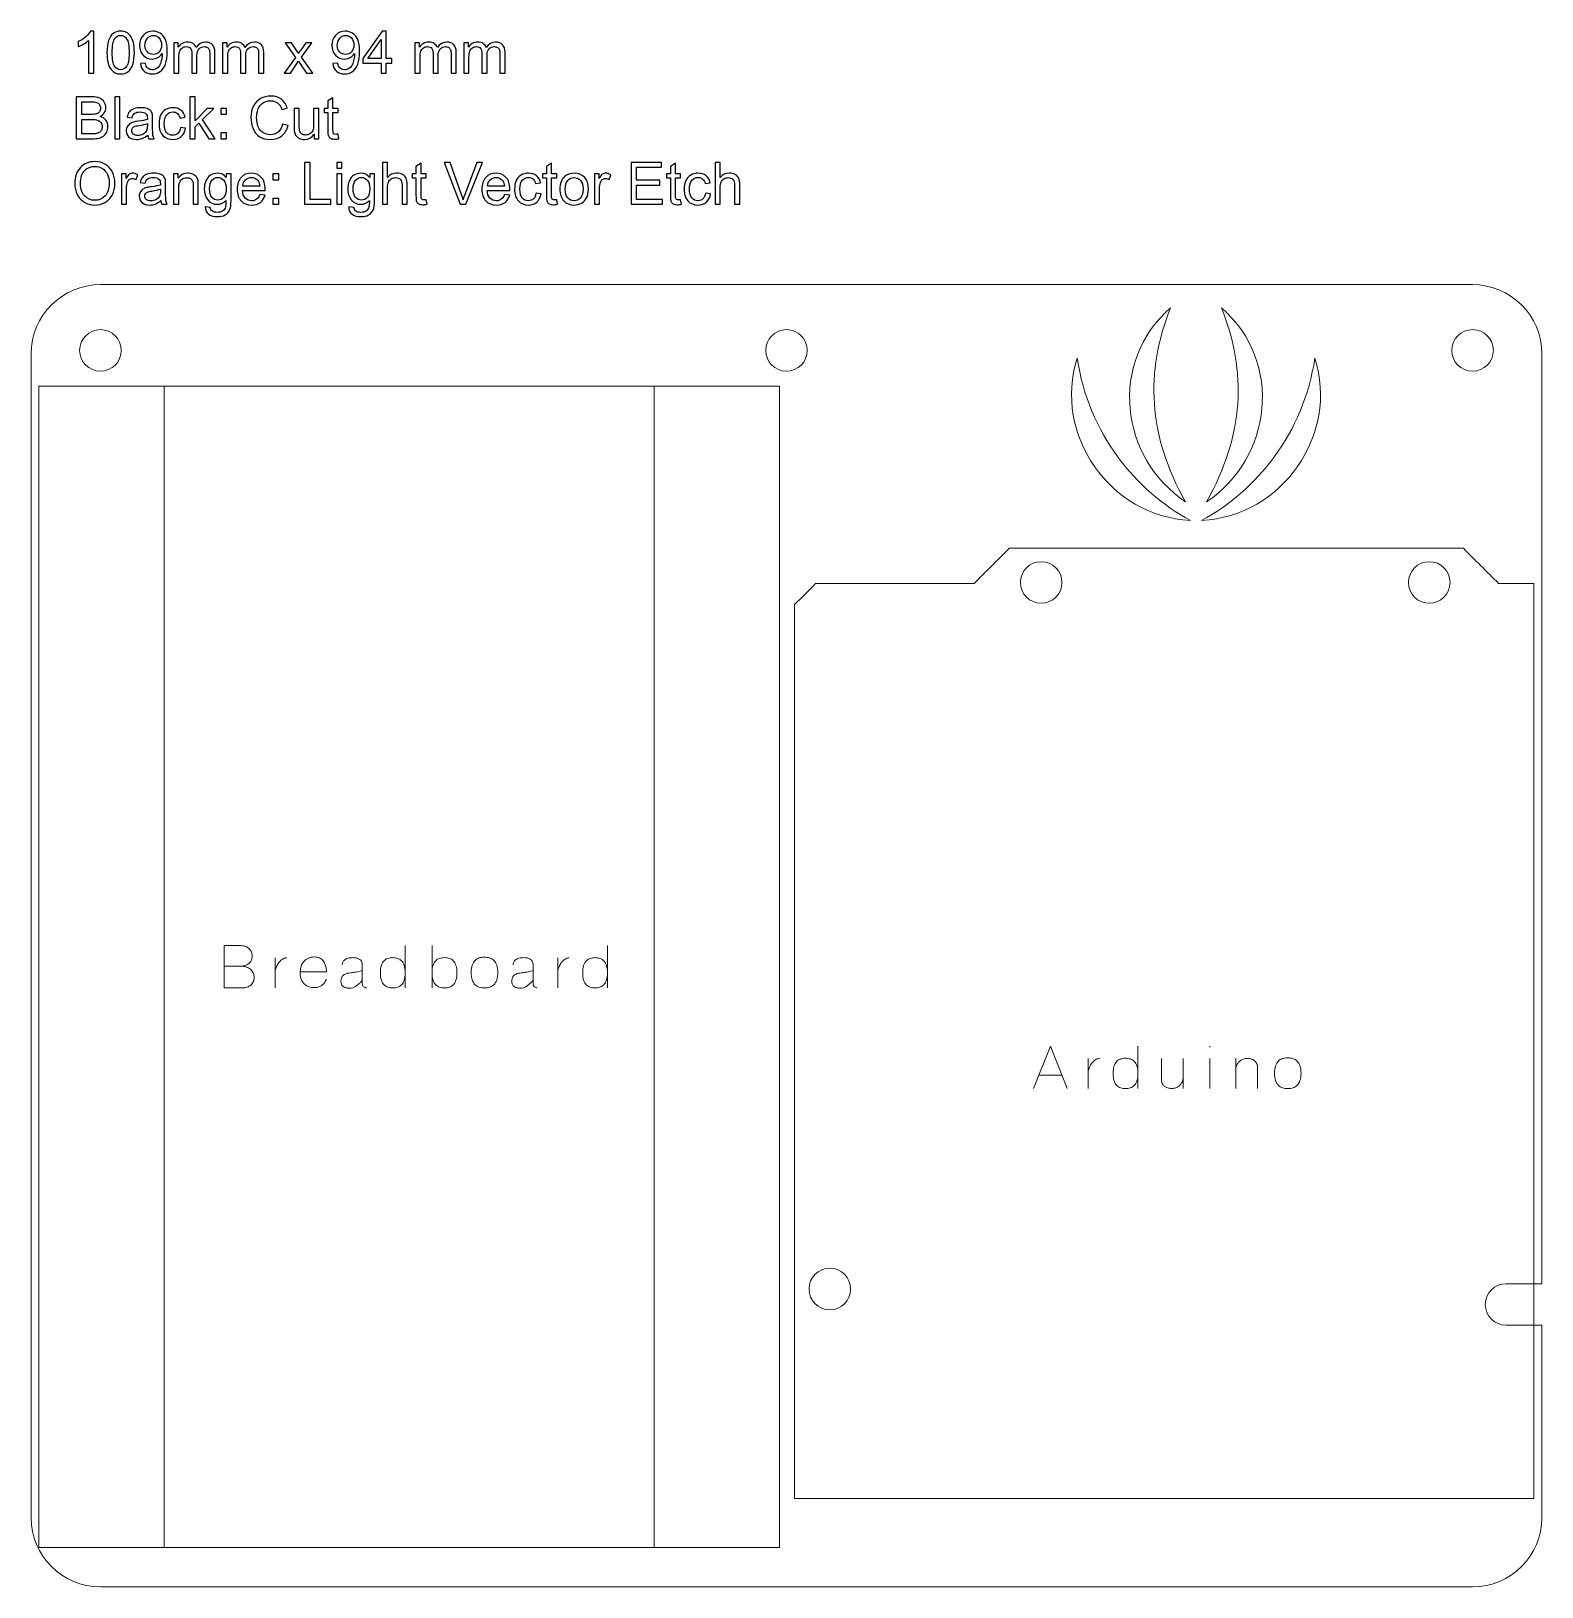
# Model space of a CAD drawing. Header units: centimetres. Extents: x -15.9 to -5, y -19.6 to -8.3.
import ezdxf

# ---------------------------------------------------------------- set-up
doc = ezdxf.new("R2010")
doc.units = ezdxf.units.CM
doc.header["$MEASUREMENT"] = 0
doc.layers.add('Layer 1', color=7, linetype='Continuous')

msp = doc.modelspace()

# ---------------------------------------------------------------- linework, layer by layer
at = {"layer": 'Layer 1', "lineweight": 9}
for centre in [(-15.45, -10.625), (-10.5, -10.625), (-5.55, -10.625), (-8.6625, -12.3), (-5.8625, -12.3), (-10.1875, -17.4)]:
    msp.add_ellipse(centre, major_axis=(0, 0.15), ratio=1, dxfattribs=at)
at = {"layer": 'Layer 1', "color": 4}
for points, knots in [([(-15.49804, -8.62449), (-15.49804, -8.62449), (-15.53522, -8.62449), (-15.53522, -8.62449), (-15.53522, -8.62449), (-15.53522, -8.62449), (-15.53522, -8.38743), (-15.53522, -8.38743), (-15.53522, -8.38743), (-15.54418, -8.39596), (-15.55589, -8.4045), (-15.57043, -8.41304), (-15.57043, -8.41304), (-15.58503, -8.42157), (-15.59809, -8.42799), (-15.60966, -8.43223), (-15.60966, -8.43223), (-15.60966, -8.43223), (-15.60966, -8.39632), (-15.60966, -8.39632), (-15.60966, -8.39632), (-15.58884, -8.38651), (-15.57064, -8.37465), (-15.55505, -8.36076), (-15.55505, -8.36076), (-15.53953, -8.34679), (-15.52845, -8.33331), (-15.52196, -8.32019), (-15.52196, -8.32019), (-15.52196, -8.32019), (-15.49804, -8.32019), (-15.49804, -8.32019), (-15.49804, -8.32019), (-15.49804, -8.32019), (-15.49804, -8.62449), (-15.49804, -8.62449)], [0, 0, 0, 0, 0.11111111, 0.11111111, 0.11111111, 0.11111111, 0.22222222, 0.22222222, 0.22222222, 0.22222222, 0.33333333, 0.33333333, 0.33333333, 0.33333333, 0.44444444, 0.44444444, 0.44444444, 0.44444444, 0.55555556, 0.55555556, 0.55555556, 0.55555556, 0.66666667, 0.66666667, 0.66666667, 0.66666667, 0.77777778, 0.77777778, 0.77777778, 0.77777778, 0.88888889, 0.88888889, 0.88888889, 0.88888889, 1, 1, 1, 1]), ([(-15.40272, -8.47505), (-15.40272, -8.43921), (-15.39905, -8.41036), (-15.39164, -8.38855), (-15.39164, -8.38855), (-15.38431, -8.36668), (-15.3733, -8.34982), (-15.35877, -8.33797), (-15.35877, -8.33797), (-15.34423, -8.32611), (-15.32596, -8.32019), (-15.30394, -8.32019), (-15.30394, -8.32019), (-15.28765, -8.32019), (-15.27339, -8.3235), (-15.26112, -8.33006), (-15.26112, -8.33006), (-15.24884, -8.33656), (-15.23875, -8.34601), (-15.23071, -8.35836), (-15.23071, -8.35836), (-15.22274, -8.3707), (-15.21646, -8.38573), (-15.21194, -8.40344), (-15.21194, -8.40344), (-15.20736, -8.42115), (-15.2051, -8.445), (-15.2051, -8.47505), (-15.2051, -8.47505), (-15.2051, -8.51061), (-15.20877, -8.53926), (-15.21603, -8.56113), (-15.21603, -8.56113), (-15.22337, -8.583), (-15.23431, -8.59987), (-15.24884, -8.61179), (-15.24884, -8.61179), (-15.26338, -8.62371), (-15.28172, -8.62964), (-15.30394, -8.62964), (-15.30394, -8.62964), (-15.33315, -8.62964), (-15.35608, -8.6192), (-15.37274, -8.59824), (-15.37274, -8.59824), (-15.3927, -8.57306), (-15.40272, -8.53192), (-15.40272, -8.47505)], [0, 0, 0, 0, 0.08333333, 0.08333333, 0.08333333, 0.08333333, 0.16666667, 0.16666667, 0.16666667, 0.16666667, 0.25, 0.25, 0.25, 0.25, 0.33333333, 0.33333333, 0.33333333, 0.33333333, 0.41666667, 0.41666667, 0.41666667, 0.41666667, 0.5, 0.5, 0.5, 0.5, 0.58333333, 0.58333333, 0.58333333, 0.58333333, 0.66666667, 0.66666667, 0.66666667, 0.66666667, 0.75, 0.75, 0.75, 0.75, 0.83333333, 0.83333333, 0.83333333, 0.83333333, 0.91666667, 0.91666667, 0.91666667, 0.91666667, 1, 1, 1, 1]), ([(-15.36448, -8.47505), (-15.36448, -8.5248), (-15.35862, -8.55789), (-15.34698, -8.5744), (-15.34698, -8.5744), (-15.33534, -8.59084), (-15.32102, -8.59909), (-15.30394, -8.59909), (-15.30394, -8.59909), (-15.2868, -8.59909), (-15.27248, -8.59076), (-15.26084, -8.57425), (-15.26084, -8.57425), (-15.24919, -8.55774), (-15.24334, -8.52465), (-15.24334, -8.47505), (-15.24334, -8.47505), (-15.24334, -8.42517), (-15.24919, -8.39201), (-15.26084, -8.37564), (-15.26084, -8.37564), (-15.27248, -8.3592), (-15.28694, -8.35102), (-15.3043, -8.35102), (-15.3043, -8.35102), (-15.32144, -8.35102), (-15.33506, -8.35829), (-15.34529, -8.37275), (-15.34529, -8.37275), (-15.35806, -8.39116), (-15.36448, -8.42531), (-15.36448, -8.47505)], [0, 0, 0, 0, 0.125, 0.125, 0.125, 0.125, 0.25, 0.25, 0.25, 0.25, 0.375, 0.375, 0.375, 0.375, 0.5, 0.5, 0.5, 0.5, 0.625, 0.625, 0.625, 0.625, 0.75, 0.75, 0.75, 0.75, 0.875, 0.875, 0.875, 0.875, 1, 1, 1, 1]), ([(-15.16171, -8.55443), (-15.16171, -8.55443), (-15.12594, -8.55111), (-15.12594, -8.55111), (-15.12594, -8.55111), (-15.1229, -8.5679), (-15.11712, -8.58011), (-15.10858, -8.58773), (-15.10858, -8.58773), (-15.10004, -8.59528), (-15.08911, -8.59909), (-15.0757, -8.59909), (-15.0757, -8.59909), (-15.06427, -8.59909), (-15.05425, -8.59648), (-15.04564, -8.59119), (-15.04564, -8.59119), (-15.03704, -8.58597), (-15.02998, -8.57898), (-15.02448, -8.57023), (-15.02448, -8.57023), (-15.0189, -8.56148), (-15.01432, -8.54963), (-15.01058, -8.53481), (-15.01058, -8.53481), (-15.00691, -8.51993), (-15.00501, -8.50476), (-15.00501, -8.48931), (-15.00501, -8.48931), (-15.00501, -8.48768), (-15.00508, -8.48514), (-15.00522, -8.4819), (-15.00522, -8.4819), (-15.0127, -8.49368), (-15.02286, -8.50335), (-15.0357, -8.51068), (-15.0357, -8.51068), (-15.04861, -8.51809), (-15.06258, -8.52176), (-15.07754, -8.52176), (-15.07754, -8.52176), (-15.10265, -8.52176), (-15.12389, -8.51266), (-15.14125, -8.49446), (-15.14125, -8.49446), (-15.1586, -8.47625), (-15.16728, -8.45234), (-15.16728, -8.42256), (-15.16728, -8.42256), (-15.16728, -8.3918), (-15.15825, -8.36711), (-15.14012, -8.34834), (-15.14012, -8.34834), (-15.12199, -8.32957), (-15.09927, -8.32019), (-15.07196, -8.32019), (-15.07196, -8.32019), (-15.05228, -8.32019), (-15.03429, -8.32555), (-15.01792, -8.33613), (-15.01792, -8.33613), (-15.00162, -8.34671), (-14.9892, -8.36188), (-14.98073, -8.3815), (-14.98073, -8.3815), (-14.97227, -8.40111), (-14.96803, -8.42955), (-14.96803, -8.4668), (-14.96803, -8.4668), (-14.96803, -8.50546), (-14.9722, -8.5363), (-14.98059, -8.5593), (-14.98059, -8.5593), (-14.98906, -8.58223), (-15.00155, -8.59965), (-15.01813, -8.61165), (-15.01813, -8.61165), (-15.03478, -8.62364), (-15.05418, -8.62964), (-15.07655, -8.62964), (-15.07655, -8.62964), (-15.10025, -8.62964), (-15.11959, -8.62308), (-15.13461, -8.60989), (-15.13461, -8.60989), (-15.14964, -8.59676), (-15.15867, -8.57828), (-15.16171, -8.55443)], [0, 0, 0, 0, 0.04545455, 0.04545455, 0.04545455, 0.04545455, 0.09090909, 0.09090909, 0.09090909, 0.09090909, 0.13636364, 0.13636364, 0.13636364, 0.13636364, 0.18181818, 0.18181818, 0.18181818, 0.18181818, 0.22727273, 0.22727273, 0.22727273, 0.22727273, 0.27272727, 0.27272727, 0.27272727, 0.27272727, 0.31818182, 0.31818182, 0.31818182, 0.31818182, 0.36363636, 0.36363636, 0.36363636, 0.36363636, 0.40909091, 0.40909091, 0.40909091, 0.40909091, 0.45454545, 0.45454545, 0.45454545, 0.45454545, 0.5, 0.5, 0.5, 0.5, 0.54545455, 0.54545455, 0.54545455, 0.54545455, 0.59090909, 0.59090909, 0.59090909, 0.59090909, 0.63636364, 0.63636364, 0.63636364, 0.63636364, 0.68181818, 0.68181818, 0.68181818, 0.68181818, 0.72727273, 0.72727273, 0.72727273, 0.72727273, 0.77272727, 0.77272727, 0.77272727, 0.77272727, 0.81818182, 0.81818182, 0.81818182, 0.81818182, 0.86363636, 0.86363636, 0.86363636, 0.86363636, 0.90909091, 0.90909091, 0.90909091, 0.90909091, 0.95454545, 0.95454545, 0.95454545, 0.95454545, 1, 1, 1, 1]), ([(-15.00938, -8.42066), (-15.00938, -8.39935), (-15.01502, -8.38235), (-15.02638, -8.36986), (-15.02638, -8.36986), (-15.03781, -8.3573), (-15.05143, -8.35102), (-15.06745, -8.35102), (-15.06745, -8.35102), (-15.08396, -8.35102), (-15.09835, -8.35779), (-15.11063, -8.37127), (-15.11063, -8.37127), (-15.1229, -8.38481), (-15.12904, -8.40231), (-15.12904, -8.42376), (-15.12904, -8.42376), (-15.12904, -8.44309), (-15.12318, -8.45876), (-15.11154, -8.47082), (-15.11154, -8.47082), (-15.0999, -8.48289), (-15.08558, -8.48888), (-15.0685, -8.48888), (-15.0685, -8.48888), (-15.05122, -8.48888), (-15.03711, -8.48289), (-15.02603, -8.47082), (-15.02603, -8.47082), (-15.01488, -8.45876), (-15.00938, -8.44203), (-15.00938, -8.42066)], [0, 0, 0, 0, 0.125, 0.125, 0.125, 0.125, 0.25, 0.25, 0.25, 0.25, 0.375, 0.375, 0.375, 0.375, 0.5, 0.5, 0.5, 0.5, 0.625, 0.625, 0.625, 0.625, 0.75, 0.75, 0.75, 0.75, 0.875, 0.875, 0.875, 0.875, 1, 1, 1, 1]), ([(-14.92147, -8.62449), (-14.92147, -8.62449), (-14.92147, -8.40499), (-14.92147, -8.40499), (-14.92147, -8.40499), (-14.92147, -8.40499), (-14.88824, -8.40499), (-14.88824, -8.40499), (-14.88824, -8.40499), (-14.88824, -8.40499), (-14.88824, -8.43576), (-14.88824, -8.43576), (-14.88824, -8.43576), (-14.88132, -8.42503), (-14.87215, -8.41635), (-14.86072, -8.40986), (-14.86072, -8.40986), (-14.84929, -8.4033), (-14.83624, -8.39998), (-14.82163, -8.39998), (-14.82163, -8.39998), (-14.80541, -8.39998), (-14.79207, -8.40337), (-14.7817, -8.41014), (-14.7817, -8.41014), (-14.77126, -8.41692), (-14.76392, -8.4263), (-14.75969, -8.43844), (-14.75969, -8.43844), (-14.74226, -8.41282), (-14.71968, -8.39998), (-14.69188, -8.39998), (-14.69188, -8.39998), (-14.67008, -8.39998), (-14.65336, -8.40605), (-14.64165, -8.41812), (-14.64165, -8.41812), (-14.62994, -8.43018), (-14.62408, -8.44874), (-14.62408, -8.47378), (-14.62408, -8.47378), (-14.62408, -8.47378), (-14.62408, -8.62449), (-14.62408, -8.62449), (-14.62408, -8.62449), (-14.62408, -8.62449), (-14.66105, -8.62449), (-14.66105, -8.62449), (-14.66105, -8.62449), (-14.66105, -8.62449), (-14.66105, -8.4862), (-14.66105, -8.4862), (-14.66105, -8.4862), (-14.66105, -8.47132), (-14.66225, -8.46059), (-14.66465, -8.45403), (-14.66465, -8.45403), (-14.66712, -8.44754), (-14.67149, -8.44225), (-14.67777, -8.43822), (-14.67777, -8.43822), (-14.68412, -8.43427), (-14.6916, -8.43223), (-14.70014, -8.43223), (-14.70014, -8.43223), (-14.71559, -8.43223), (-14.72836, -8.43738), (-14.73859, -8.44768), (-14.73859, -8.44768), (-14.74875, -8.45791), (-14.7539, -8.47435), (-14.7539, -8.49693), (-14.7539, -8.49693), (-14.7539, -8.49693), (-14.7539, -8.62449), (-14.7539, -8.62449), (-14.7539, -8.62449), (-14.7539, -8.62449), (-14.79108, -8.62449), (-14.79108, -8.62449), (-14.79108, -8.62449), (-14.79108, -8.62449), (-14.79108, -8.4819), (-14.79108, -8.4819), (-14.79108, -8.4819), (-14.79108, -8.46532), (-14.79412, -8.4529), (-14.80019, -8.44465), (-14.80019, -8.44465), (-14.80625, -8.43639), (-14.81613, -8.43223), (-14.82996, -8.43223), (-14.82996, -8.43223), (-14.8404, -8.43223), (-14.85007, -8.43498), (-14.85896, -8.44055), (-14.85896, -8.44055), (-14.86785, -8.44606), (-14.87434, -8.4541), (-14.87829, -8.46468), (-14.87829, -8.46468), (-14.88231, -8.47534), (-14.88429, -8.49065), (-14.88429, -8.51061), (-14.88429, -8.51061), (-14.88429, -8.51061), (-14.88429, -8.62449), (-14.88429, -8.62449), (-14.88429, -8.62449), (-14.88429, -8.62449), (-14.92147, -8.62449), (-14.92147, -8.62449)], [0, 0, 0, 0, 0.03571429, 0.03571429, 0.03571429, 0.03571429, 0.07142857, 0.07142857, 0.07142857, 0.07142857, 0.10714286, 0.10714286, 0.10714286, 0.10714286, 0.14285714, 0.14285714, 0.14285714, 0.14285714, 0.17857143, 0.17857143, 0.17857143, 0.17857143, 0.21428571, 0.21428571, 0.21428571, 0.21428571, 0.25, 0.25, 0.25, 0.25, 0.28571429, 0.28571429, 0.28571429, 0.28571429, 0.32142857, 0.32142857, 0.32142857, 0.32142857, 0.35714286, 0.35714286, 0.35714286, 0.35714286, 0.39285714, 0.39285714, 0.39285714, 0.39285714, 0.42857143, 0.42857143, 0.42857143, 0.42857143, 0.46428571, 0.46428571, 0.46428571, 0.46428571, 0.5, 0.5, 0.5, 0.5, 0.53571429, 0.53571429, 0.53571429, 0.53571429, 0.57142857, 0.57142857, 0.57142857, 0.57142857, 0.60714286, 0.60714286, 0.60714286, 0.60714286, 0.64285714, 0.64285714, 0.64285714, 0.64285714, 0.67857143, 0.67857143, 0.67857143, 0.67857143, 0.71428571, 0.71428571, 0.71428571, 0.71428571, 0.75, 0.75, 0.75, 0.75, 0.78571429, 0.78571429, 0.78571429, 0.78571429, 0.82142857, 0.82142857, 0.82142857, 0.82142857, 0.85714286, 0.85714286, 0.85714286, 0.85714286, 0.89285714, 0.89285714, 0.89285714, 0.89285714, 0.92857143, 0.92857143, 0.92857143, 0.92857143, 0.96428571, 0.96428571, 0.96428571, 0.96428571, 1, 1, 1, 1]), ([(-14.56884, -8.62449), (-14.56884, -8.62449), (-14.56884, -8.40499), (-14.56884, -8.40499), (-14.56884, -8.40499), (-14.56884, -8.40499), (-14.53561, -8.40499), (-14.53561, -8.40499), (-14.53561, -8.40499), (-14.53561, -8.40499), (-14.53561, -8.43576), (-14.53561, -8.43576), (-14.53561, -8.43576), (-14.52869, -8.42503), (-14.51952, -8.41635), (-14.50809, -8.40986), (-14.50809, -8.40986), (-14.49666, -8.4033), (-14.48361, -8.39998), (-14.469, -8.39998), (-14.469, -8.39998), (-14.45278, -8.39998), (-14.43944, -8.40337), (-14.42907, -8.41014), (-14.42907, -8.41014), (-14.41863, -8.41692), (-14.41129, -8.4263), (-14.40706, -8.43844), (-14.40706, -8.43844), (-14.38963, -8.41282), (-14.36705, -8.39998), (-14.33925, -8.39998), (-14.33925, -8.39998), (-14.31745, -8.39998), (-14.30073, -8.40605), (-14.28902, -8.41812), (-14.28902, -8.41812), (-14.27731, -8.43018), (-14.27145, -8.44874), (-14.27145, -8.47378), (-14.27145, -8.47378), (-14.27145, -8.47378), (-14.27145, -8.62449), (-14.27145, -8.62449), (-14.27145, -8.62449), (-14.27145, -8.62449), (-14.30842, -8.62449), (-14.30842, -8.62449), (-14.30842, -8.62449), (-14.30842, -8.62449), (-14.30842, -8.4862), (-14.30842, -8.4862), (-14.30842, -8.4862), (-14.30842, -8.47132), (-14.30962, -8.46059), (-14.31202, -8.45403), (-14.31202, -8.45403), (-14.31449, -8.44754), (-14.31886, -8.44225), (-14.32514, -8.43822), (-14.32514, -8.43822), (-14.33149, -8.43427), (-14.33897, -8.43223), (-14.34751, -8.43223), (-14.34751, -8.43223), (-14.36296, -8.43223), (-14.37573, -8.43738), (-14.38596, -8.44768), (-14.38596, -8.44768), (-14.39612, -8.45791), (-14.40127, -8.47435), (-14.40127, -8.49693), (-14.40127, -8.49693), (-14.40127, -8.49693), (-14.40127, -8.62449), (-14.40127, -8.62449), (-14.40127, -8.62449), (-14.40127, -8.62449), (-14.43845, -8.62449), (-14.43845, -8.62449), (-14.43845, -8.62449), (-14.43845, -8.62449), (-14.43845, -8.4819), (-14.43845, -8.4819), (-14.43845, -8.4819), (-14.43845, -8.46532), (-14.44149, -8.4529), (-14.44756, -8.44465), (-14.44756, -8.44465), (-14.45362, -8.43639), (-14.4635, -8.43223), (-14.47733, -8.43223), (-14.47733, -8.43223), (-14.48777, -8.43223), (-14.49744, -8.43498), (-14.50633, -8.44055), (-14.50633, -8.44055), (-14.51522, -8.44606), (-14.52171, -8.4541), (-14.52566, -8.46468), (-14.52566, -8.46468), (-14.52968, -8.47534), (-14.53166, -8.49065), (-14.53166, -8.51061), (-14.53166, -8.51061), (-14.53166, -8.51061), (-14.53166, -8.62449), (-14.53166, -8.62449), (-14.53166, -8.62449), (-14.53166, -8.62449), (-14.56884, -8.62449), (-14.56884, -8.62449)], [0, 0, 0, 0, 0.03571429, 0.03571429, 0.03571429, 0.03571429, 0.07142857, 0.07142857, 0.07142857, 0.07142857, 0.10714286, 0.10714286, 0.10714286, 0.10714286, 0.14285714, 0.14285714, 0.14285714, 0.14285714, 0.17857143, 0.17857143, 0.17857143, 0.17857143, 0.21428571, 0.21428571, 0.21428571, 0.21428571, 0.25, 0.25, 0.25, 0.25, 0.28571429, 0.28571429, 0.28571429, 0.28571429, 0.32142857, 0.32142857, 0.32142857, 0.32142857, 0.35714286, 0.35714286, 0.35714286, 0.35714286, 0.39285714, 0.39285714, 0.39285714, 0.39285714, 0.42857143, 0.42857143, 0.42857143, 0.42857143, 0.46428571, 0.46428571, 0.46428571, 0.46428571, 0.5, 0.5, 0.5, 0.5, 0.53571429, 0.53571429, 0.53571429, 0.53571429, 0.57142857, 0.57142857, 0.57142857, 0.57142857, 0.60714286, 0.60714286, 0.60714286, 0.60714286, 0.64285714, 0.64285714, 0.64285714, 0.64285714, 0.67857143, 0.67857143, 0.67857143, 0.67857143, 0.71428571, 0.71428571, 0.71428571, 0.71428571, 0.75, 0.75, 0.75, 0.75, 0.78571429, 0.78571429, 0.78571429, 0.78571429, 0.82142857, 0.82142857, 0.82142857, 0.82142857, 0.85714286, 0.85714286, 0.85714286, 0.85714286, 0.89285714, 0.89285714, 0.89285714, 0.89285714, 0.92857143, 0.92857143, 0.92857143, 0.92857143, 0.96428571, 0.96428571, 0.96428571, 0.96428571, 1, 1, 1, 1]), ([(-14.12343, -8.62449), (-14.12343, -8.62449), (-14.0432, -8.5104), (-14.0432, -8.5104), (-14.0432, -8.5104), (-14.0432, -8.5104), (-14.11743, -8.40499), (-14.11743, -8.40499), (-14.11743, -8.40499), (-14.11743, -8.40499), (-14.07093, -8.40499), (-14.07093, -8.40499), (-14.07093, -8.40499), (-14.07093, -8.40499), (-14.03721, -8.45643), (-14.03721, -8.45643), (-14.03721, -8.45643), (-14.03093, -8.46624), (-14.02578, -8.47442), (-14.02197, -8.48105), (-14.02197, -8.48105), (-14.0159, -8.47195), (-14.01033, -8.46391), (-14.00518, -8.45685), (-14.00518, -8.45685), (-14.00518, -8.45685), (-13.9682, -8.40499), (-13.9682, -8.40499), (-13.9682, -8.40499), (-13.9682, -8.40499), (-13.92375, -8.40499), (-13.92375, -8.40499), (-13.92375, -8.40499), (-13.92375, -8.40499), (-13.9996, -8.50836), (-13.9996, -8.50836), (-13.9996, -8.50836), (-13.9996, -8.50836), (-13.91797, -8.62449), (-13.91797, -8.62449), (-13.91797, -8.62449), (-13.91797, -8.62449), (-13.96362, -8.62449), (-13.96362, -8.62449), (-13.96362, -8.62449), (-13.96362, -8.62449), (-14.0087, -8.55626), (-14.0087, -8.55626), (-14.0087, -8.55626), (-14.0087, -8.55626), (-14.0207, -8.53785), (-14.0207, -8.53785), (-14.0207, -8.53785), (-14.0207, -8.53785), (-14.07834, -8.62449), (-14.07834, -8.62449), (-14.07834, -8.62449), (-14.07834, -8.62449), (-14.12343, -8.62449), (-14.12343, -8.62449)], [0, 0, 0, 0, 0.06666667, 0.06666667, 0.06666667, 0.06666667, 0.13333333, 0.13333333, 0.13333333, 0.13333333, 0.2, 0.2, 0.2, 0.2, 0.26666667, 0.26666667, 0.26666667, 0.26666667, 0.33333333, 0.33333333, 0.33333333, 0.33333333, 0.4, 0.4, 0.4, 0.4, 0.46666667, 0.46666667, 0.46666667, 0.46666667, 0.53333333, 0.53333333, 0.53333333, 0.53333333, 0.6, 0.6, 0.6, 0.6, 0.66666667, 0.66666667, 0.66666667, 0.66666667, 0.73333333, 0.73333333, 0.73333333, 0.73333333, 0.8, 0.8, 0.8, 0.8, 0.86666667, 0.86666667, 0.86666667, 0.86666667, 0.93333333, 0.93333333, 0.93333333, 0.93333333, 1, 1, 1, 1]), ([(-13.7741, -8.55443), (-13.7741, -8.55443), (-13.73833, -8.55111), (-13.73833, -8.55111), (-13.73833, -8.55111), (-13.73529, -8.5679), (-13.72951, -8.58011), (-13.72097, -8.58773), (-13.72097, -8.58773), (-13.71243, -8.59528), (-13.7015, -8.59909), (-13.68809, -8.59909), (-13.68809, -8.59909), (-13.67666, -8.59909), (-13.66664, -8.59648), (-13.65803, -8.59119), (-13.65803, -8.59119), (-13.64943, -8.58597), (-13.64237, -8.57898), (-13.63687, -8.57023), (-13.63687, -8.57023), (-13.63129, -8.56148), (-13.62671, -8.54963), (-13.62297, -8.53481), (-13.62297, -8.53481), (-13.6193, -8.51993), (-13.6174, -8.50476), (-13.6174, -8.48931), (-13.6174, -8.48931), (-13.6174, -8.48768), (-13.61747, -8.48514), (-13.61761, -8.4819), (-13.61761, -8.4819), (-13.62509, -8.49368), (-13.63525, -8.50335), (-13.64809, -8.51068), (-13.64809, -8.51068), (-13.661, -8.51809), (-13.67497, -8.52176), (-13.68993, -8.52176), (-13.68993, -8.52176), (-13.71504, -8.52176), (-13.73628, -8.51266), (-13.75364, -8.49446), (-13.75364, -8.49446), (-13.77099, -8.47625), (-13.77967, -8.45234), (-13.77967, -8.42256), (-13.77967, -8.42256), (-13.77967, -8.3918), (-13.77064, -8.36711), (-13.75251, -8.34834), (-13.75251, -8.34834), (-13.73438, -8.32957), (-13.71166, -8.32019), (-13.68435, -8.32019), (-13.68435, -8.32019), (-13.66467, -8.32019), (-13.64668, -8.32555), (-13.63031, -8.33613), (-13.63031, -8.33613), (-13.61401, -8.34671), (-13.60159, -8.36188), (-13.59312, -8.3815), (-13.59312, -8.3815), (-13.58466, -8.40111), (-13.58042, -8.42955), (-13.58042, -8.4668), (-13.58042, -8.4668), (-13.58042, -8.50546), (-13.58459, -8.5363), (-13.59298, -8.5593), (-13.59298, -8.5593), (-13.60145, -8.58223), (-13.61394, -8.59965), (-13.63052, -8.61165), (-13.63052, -8.61165), (-13.64717, -8.62364), (-13.66657, -8.62964), (-13.68894, -8.62964), (-13.68894, -8.62964), (-13.71264, -8.62964), (-13.73198, -8.62308), (-13.747, -8.60989), (-13.747, -8.60989), (-13.76203, -8.59676), (-13.77106, -8.57828), (-13.7741, -8.55443)], [0, 0, 0, 0, 0.04545455, 0.04545455, 0.04545455, 0.04545455, 0.09090909, 0.09090909, 0.09090909, 0.09090909, 0.13636364, 0.13636364, 0.13636364, 0.13636364, 0.18181818, 0.18181818, 0.18181818, 0.18181818, 0.22727273, 0.22727273, 0.22727273, 0.22727273, 0.27272727, 0.27272727, 0.27272727, 0.27272727, 0.31818182, 0.31818182, 0.31818182, 0.31818182, 0.36363636, 0.36363636, 0.36363636, 0.36363636, 0.40909091, 0.40909091, 0.40909091, 0.40909091, 0.45454545, 0.45454545, 0.45454545, 0.45454545, 0.5, 0.5, 0.5, 0.5, 0.54545455, 0.54545455, 0.54545455, 0.54545455, 0.59090909, 0.59090909, 0.59090909, 0.59090909, 0.63636364, 0.63636364, 0.63636364, 0.63636364, 0.68181818, 0.68181818, 0.68181818, 0.68181818, 0.72727273, 0.72727273, 0.72727273, 0.72727273, 0.77272727, 0.77272727, 0.77272727, 0.77272727, 0.81818182, 0.81818182, 0.81818182, 0.81818182, 0.86363636, 0.86363636, 0.86363636, 0.86363636, 0.90909091, 0.90909091, 0.90909091, 0.90909091, 0.95454545, 0.95454545, 0.95454545, 0.95454545, 1, 1, 1, 1]), ([(-13.62177, -8.42066), (-13.62177, -8.39935), (-13.62741, -8.38235), (-13.63877, -8.36986), (-13.63877, -8.36986), (-13.6502, -8.3573), (-13.66382, -8.35102), (-13.67984, -8.35102), (-13.67984, -8.35102), (-13.69635, -8.35102), (-13.71074, -8.35779), (-13.72302, -8.37127), (-13.72302, -8.37127), (-13.73529, -8.38481), (-13.74143, -8.40231), (-13.74143, -8.42376), (-13.74143, -8.42376), (-13.74143, -8.44309), (-13.73557, -8.45876), (-13.72393, -8.47082), (-13.72393, -8.47082), (-13.71229, -8.48289), (-13.69797, -8.48888), (-13.68089, -8.48888), (-13.68089, -8.48888), (-13.66361, -8.48888), (-13.6495, -8.48289), (-13.63842, -8.47082), (-13.63842, -8.47082), (-13.62727, -8.45876), (-13.62177, -8.44203), (-13.62177, -8.42066)], [0, 0, 0, 0, 0.125, 0.125, 0.125, 0.125, 0.25, 0.25, 0.25, 0.25, 0.375, 0.375, 0.375, 0.375, 0.5, 0.5, 0.5, 0.5, 0.625, 0.625, 0.625, 0.625, 0.75, 0.75, 0.75, 0.75, 0.875, 0.875, 0.875, 0.875, 1, 1, 1, 1]), ([(-13.42499, -8.62449), (-13.42499, -8.62449), (-13.42499, -8.55196), (-13.42499, -8.55196), (-13.42499, -8.55196), (-13.42499, -8.55196), (-13.55644, -8.55196), (-13.55644, -8.55196), (-13.55644, -8.55196), (-13.55644, -8.55196), (-13.55644, -8.51781), (-13.55644, -8.51781), (-13.55644, -8.51781), (-13.55644, -8.51781), (-13.41815, -8.32146), (-13.41815, -8.32146), (-13.41815, -8.32146), (-13.41815, -8.32146), (-13.38774, -8.32146), (-13.38774, -8.32146), (-13.38774, -8.32146), (-13.38774, -8.32146), (-13.38774, -8.51781), (-13.38774, -8.51781), (-13.38774, -8.51781), (-13.38774, -8.51781), (-13.34682, -8.51781), (-13.34682, -8.51781), (-13.34682, -8.51781), (-13.34682, -8.51781), (-13.34682, -8.55196), (-13.34682, -8.55196), (-13.34682, -8.55196), (-13.34682, -8.55196), (-13.38774, -8.55196), (-13.38774, -8.55196), (-13.38774, -8.55196), (-13.38774, -8.55196), (-13.38774, -8.62449), (-13.38774, -8.62449), (-13.38774, -8.62449), (-13.38774, -8.62449), (-13.42499, -8.62449), (-13.42499, -8.62449)], [0, 0, 0, 0, 0.09090909, 0.09090909, 0.09090909, 0.09090909, 0.18181818, 0.18181818, 0.18181818, 0.18181818, 0.27272727, 0.27272727, 0.27272727, 0.27272727, 0.36363636, 0.36363636, 0.36363636, 0.36363636, 0.45454545, 0.45454545, 0.45454545, 0.45454545, 0.54545455, 0.54545455, 0.54545455, 0.54545455, 0.63636364, 0.63636364, 0.63636364, 0.63636364, 0.72727273, 0.72727273, 0.72727273, 0.72727273, 0.81818182, 0.81818182, 0.81818182, 0.81818182, 0.90909091, 0.90909091, 0.90909091, 0.90909091, 1, 1, 1, 1]), ([(-13.42499, -8.51781), (-13.42499, -8.51781), (-13.42499, -8.38122), (-13.42499, -8.38122), (-13.42499, -8.38122), (-13.42499, -8.38122), (-13.51982, -8.51781), (-13.51982, -8.51781), (-13.51982, -8.51781), (-13.51982, -8.51781), (-13.42499, -8.51781), (-13.42499, -8.51781)], [0, 0, 0, 0, 0.33333333, 0.33333333, 0.33333333, 0.33333333, 0.66666667, 0.66666667, 0.66666667, 0.66666667, 1, 1, 1, 1]), ([(-13.1808, -8.62449), (-13.1808, -8.62449), (-13.1808, -8.40499), (-13.1808, -8.40499), (-13.1808, -8.40499), (-13.1808, -8.40499), (-13.14757, -8.40499), (-13.14757, -8.40499), (-13.14757, -8.40499), (-13.14757, -8.40499), (-13.14757, -8.43576), (-13.14757, -8.43576), (-13.14757, -8.43576), (-13.14065, -8.42503), (-13.13148, -8.41635), (-13.12005, -8.40986), (-13.12005, -8.40986), (-13.10862, -8.4033), (-13.09557, -8.39998), (-13.08096, -8.39998), (-13.08096, -8.39998), (-13.06474, -8.39998), (-13.0514, -8.40337), (-13.04103, -8.41014), (-13.04103, -8.41014), (-13.03059, -8.41692), (-13.02325, -8.4263), (-13.01902, -8.43844), (-13.01902, -8.43844), (-13.00159, -8.41282), (-12.97901, -8.39998), (-12.95121, -8.39998), (-12.95121, -8.39998), (-12.92941, -8.39998), (-12.91269, -8.40605), (-12.90098, -8.41812), (-12.90098, -8.41812), (-12.88927, -8.43018), (-12.88341, -8.44874), (-12.88341, -8.47378), (-12.88341, -8.47378), (-12.88341, -8.47378), (-12.88341, -8.62449), (-12.88341, -8.62449), (-12.88341, -8.62449), (-12.88341, -8.62449), (-12.92038, -8.62449), (-12.92038, -8.62449), (-12.92038, -8.62449), (-12.92038, -8.62449), (-12.92038, -8.4862), (-12.92038, -8.4862), (-12.92038, -8.4862), (-12.92038, -8.47132), (-12.92158, -8.46059), (-12.92398, -8.45403), (-12.92398, -8.45403), (-12.92645, -8.44754), (-12.93082, -8.44225), (-12.9371, -8.43822), (-12.9371, -8.43822), (-12.94345, -8.43427), (-12.95093, -8.43223), (-12.95947, -8.43223), (-12.95947, -8.43223), (-12.97492, -8.43223), (-12.98769, -8.43738), (-12.99792, -8.44768), (-12.99792, -8.44768), (-13.00808, -8.45791), (-13.01323, -8.47435), (-13.01323, -8.49693), (-13.01323, -8.49693), (-13.01323, -8.49693), (-13.01323, -8.62449), (-13.01323, -8.62449), (-13.01323, -8.62449), (-13.01323, -8.62449), (-13.05041, -8.62449), (-13.05041, -8.62449), (-13.05041, -8.62449), (-13.05041, -8.62449), (-13.05041, -8.4819), (-13.05041, -8.4819), (-13.05041, -8.4819), (-13.05041, -8.46532), (-13.05345, -8.4529), (-13.05952, -8.44465), (-13.05952, -8.44465), (-13.06558, -8.43639), (-13.07546, -8.43223), (-13.08929, -8.43223), (-13.08929, -8.43223), (-13.09973, -8.43223), (-13.1094, -8.43498), (-13.11829, -8.44055), (-13.11829, -8.44055), (-13.12718, -8.44606), (-13.13367, -8.4541), (-13.13762, -8.46468), (-13.13762, -8.46468), (-13.14164, -8.47534), (-13.14362, -8.49065), (-13.14362, -8.51061), (-13.14362, -8.51061), (-13.14362, -8.51061), (-13.14362, -8.62449), (-13.14362, -8.62449), (-13.14362, -8.62449), (-13.14362, -8.62449), (-13.1808, -8.62449), (-13.1808, -8.62449)], [0, 0, 0, 0, 0.03571429, 0.03571429, 0.03571429, 0.03571429, 0.07142857, 0.07142857, 0.07142857, 0.07142857, 0.10714286, 0.10714286, 0.10714286, 0.10714286, 0.14285714, 0.14285714, 0.14285714, 0.14285714, 0.17857143, 0.17857143, 0.17857143, 0.17857143, 0.21428571, 0.21428571, 0.21428571, 0.21428571, 0.25, 0.25, 0.25, 0.25, 0.28571429, 0.28571429, 0.28571429, 0.28571429, 0.32142857, 0.32142857, 0.32142857, 0.32142857, 0.35714286, 0.35714286, 0.35714286, 0.35714286, 0.39285714, 0.39285714, 0.39285714, 0.39285714, 0.42857143, 0.42857143, 0.42857143, 0.42857143, 0.46428571, 0.46428571, 0.46428571, 0.46428571, 0.5, 0.5, 0.5, 0.5, 0.53571429, 0.53571429, 0.53571429, 0.53571429, 0.57142857, 0.57142857, 0.57142857, 0.57142857, 0.60714286, 0.60714286, 0.60714286, 0.60714286, 0.64285714, 0.64285714, 0.64285714, 0.64285714, 0.67857143, 0.67857143, 0.67857143, 0.67857143, 0.71428571, 0.71428571, 0.71428571, 0.71428571, 0.75, 0.75, 0.75, 0.75, 0.78571429, 0.78571429, 0.78571429, 0.78571429, 0.82142857, 0.82142857, 0.82142857, 0.82142857, 0.85714286, 0.85714286, 0.85714286, 0.85714286, 0.89285714, 0.89285714, 0.89285714, 0.89285714, 0.92857143, 0.92857143, 0.92857143, 0.92857143, 0.96428571, 0.96428571, 0.96428571, 0.96428571, 1, 1, 1, 1]), ([(-12.82817, -8.62449), (-12.82817, -8.62449), (-12.82817, -8.40499), (-12.82817, -8.40499), (-12.82817, -8.40499), (-12.82817, -8.40499), (-12.79494, -8.40499), (-12.79494, -8.40499), (-12.79494, -8.40499), (-12.79494, -8.40499), (-12.79494, -8.43576), (-12.79494, -8.43576), (-12.79494, -8.43576), (-12.78802, -8.42503), (-12.77885, -8.41635), (-12.76742, -8.40986), (-12.76742, -8.40986), (-12.75599, -8.4033), (-12.74294, -8.39998), (-12.72833, -8.39998), (-12.72833, -8.39998), (-12.71211, -8.39998), (-12.69877, -8.40337), (-12.6884, -8.41014), (-12.6884, -8.41014), (-12.67796, -8.41692), (-12.67062, -8.4263), (-12.66639, -8.43844), (-12.66639, -8.43844), (-12.64896, -8.41282), (-12.62638, -8.39998), (-12.59858, -8.39998), (-12.59858, -8.39998), (-12.57678, -8.39998), (-12.56006, -8.40605), (-12.54835, -8.41812), (-12.54835, -8.41812), (-12.53664, -8.43018), (-12.53078, -8.44874), (-12.53078, -8.47378), (-12.53078, -8.47378), (-12.53078, -8.47378), (-12.53078, -8.62449), (-12.53078, -8.62449), (-12.53078, -8.62449), (-12.53078, -8.62449), (-12.56775, -8.62449), (-12.56775, -8.62449), (-12.56775, -8.62449), (-12.56775, -8.62449), (-12.56775, -8.4862), (-12.56775, -8.4862), (-12.56775, -8.4862), (-12.56775, -8.47132), (-12.56895, -8.46059), (-12.57135, -8.45403), (-12.57135, -8.45403), (-12.57382, -8.44754), (-12.57819, -8.44225), (-12.58447, -8.43822), (-12.58447, -8.43822), (-12.59082, -8.43427), (-12.5983, -8.43223), (-12.60684, -8.43223), (-12.60684, -8.43223), (-12.62229, -8.43223), (-12.63506, -8.43738), (-12.64529, -8.44768), (-12.64529, -8.44768), (-12.65545, -8.45791), (-12.6606, -8.47435), (-12.6606, -8.49693), (-12.6606, -8.49693), (-12.6606, -8.49693), (-12.6606, -8.62449), (-12.6606, -8.62449), (-12.6606, -8.62449), (-12.6606, -8.62449), (-12.69778, -8.62449), (-12.69778, -8.62449), (-12.69778, -8.62449), (-12.69778, -8.62449), (-12.69778, -8.4819), (-12.69778, -8.4819), (-12.69778, -8.4819), (-12.69778, -8.46532), (-12.70082, -8.4529), (-12.70689, -8.44465), (-12.70689, -8.44465), (-12.71295, -8.43639), (-12.72283, -8.43223), (-12.73666, -8.43223), (-12.73666, -8.43223), (-12.7471, -8.43223), (-12.75677, -8.43498), (-12.76566, -8.44055), (-12.76566, -8.44055), (-12.77455, -8.44606), (-12.78104, -8.4541), (-12.78499, -8.46468), (-12.78499, -8.46468), (-12.78901, -8.47534), (-12.79099, -8.49065), (-12.79099, -8.51061), (-12.79099, -8.51061), (-12.79099, -8.51061), (-12.79099, -8.62449), (-12.79099, -8.62449), (-12.79099, -8.62449), (-12.79099, -8.62449), (-12.82817, -8.62449), (-12.82817, -8.62449)], [0, 0, 0, 0, 0.03571429, 0.03571429, 0.03571429, 0.03571429, 0.07142857, 0.07142857, 0.07142857, 0.07142857, 0.10714286, 0.10714286, 0.10714286, 0.10714286, 0.14285714, 0.14285714, 0.14285714, 0.14285714, 0.17857143, 0.17857143, 0.17857143, 0.17857143, 0.21428571, 0.21428571, 0.21428571, 0.21428571, 0.25, 0.25, 0.25, 0.25, 0.28571429, 0.28571429, 0.28571429, 0.28571429, 0.32142857, 0.32142857, 0.32142857, 0.32142857, 0.35714286, 0.35714286, 0.35714286, 0.35714286, 0.39285714, 0.39285714, 0.39285714, 0.39285714, 0.42857143, 0.42857143, 0.42857143, 0.42857143, 0.46428571, 0.46428571, 0.46428571, 0.46428571, 0.5, 0.5, 0.5, 0.5, 0.53571429, 0.53571429, 0.53571429, 0.53571429, 0.57142857, 0.57142857, 0.57142857, 0.57142857, 0.60714286, 0.60714286, 0.60714286, 0.60714286, 0.64285714, 0.64285714, 0.64285714, 0.64285714, 0.67857143, 0.67857143, 0.67857143, 0.67857143, 0.71428571, 0.71428571, 0.71428571, 0.71428571, 0.75, 0.75, 0.75, 0.75, 0.78571429, 0.78571429, 0.78571429, 0.78571429, 0.82142857, 0.82142857, 0.82142857, 0.82142857, 0.85714286, 0.85714286, 0.85714286, 0.85714286, 0.89285714, 0.89285714, 0.89285714, 0.89285714, 0.92857143, 0.92857143, 0.92857143, 0.92857143, 0.96428571, 0.96428571, 0.96428571, 0.96428571, 1, 1, 1, 1]), ([(-15.62476, -9.09739), (-15.62476, -9.09739), (-15.62476, -8.79436), (-15.62476, -8.79436), (-15.62476, -8.79436), (-15.62476, -8.79436), (-15.51102, -8.79436), (-15.51102, -8.79436), (-15.51102, -8.79436), (-15.48788, -8.79436), (-15.46932, -8.79746), (-15.45535, -8.80353), (-15.45535, -8.80353), (-15.44131, -8.80967), (-15.43038, -8.81912), (-15.42248, -8.83189), (-15.42248, -8.83189), (-15.41457, -8.84459), (-15.41055, -8.85793), (-15.41055, -8.8719), (-15.41055, -8.8719), (-15.41055, -8.88481), (-15.41408, -8.89701), (-15.42113, -8.90844), (-15.42113, -8.90844), (-15.42812, -8.91987), (-15.43877, -8.92912), (-15.45295, -8.93617), (-15.45295, -8.93617), (-15.43461, -8.94153), (-15.42057, -8.95071), (-15.41069, -8.96362), (-15.41069, -8.96362), (-15.40081, -8.9766), (-15.39588, -8.99191), (-15.39588, -9.00955), (-15.39588, -9.00955), (-15.39588, -9.02373), (-15.39891, -9.03692), (-15.40491, -9.04913), (-15.40491, -9.04913), (-15.4109, -9.06134), (-15.41831, -9.07072), (-15.42713, -9.07735), (-15.42713, -9.07735), (-15.43595, -9.08398), (-15.44703, -9.08892), (-15.46029, -9.09231), (-15.46029, -9.09231), (-15.47356, -9.0957), (-15.48986, -9.09739), (-15.50919, -9.09739), (-15.50919, -9.09739), (-15.50919, -9.09739), (-15.62476, -9.09739), (-15.62476, -9.09739)], [0, 0, 0, 0, 0.07142857, 0.07142857, 0.07142857, 0.07142857, 0.14285714, 0.14285714, 0.14285714, 0.14285714, 0.21428571, 0.21428571, 0.21428571, 0.21428571, 0.28571429, 0.28571429, 0.28571429, 0.28571429, 0.35714286, 0.35714286, 0.35714286, 0.35714286, 0.42857143, 0.42857143, 0.42857143, 0.42857143, 0.5, 0.5, 0.5, 0.5, 0.57142857, 0.57142857, 0.57142857, 0.57142857, 0.64285714, 0.64285714, 0.64285714, 0.64285714, 0.71428571, 0.71428571, 0.71428571, 0.71428571, 0.78571429, 0.78571429, 0.78571429, 0.78571429, 0.85714286, 0.85714286, 0.85714286, 0.85714286, 0.92857143, 0.92857143, 0.92857143, 0.92857143, 1, 1, 1, 1]), ([(-15.58461, -8.92171), (-15.58461, -8.92171), (-15.51906, -8.92171), (-15.51906, -8.92171), (-15.51906, -8.92171), (-15.50136, -8.92171), (-15.48859, -8.92051), (-15.48082, -8.91818), (-15.48082, -8.91818), (-15.47066, -8.91515), (-15.46297, -8.91014), (-15.45782, -8.90308), (-15.45782, -8.90308), (-15.45267, -8.89603), (-15.45006, -8.88721), (-15.45006, -8.87662), (-15.45006, -8.87662), (-15.45006, -8.8666), (-15.45246, -8.85771), (-15.45726, -8.85009), (-15.45726, -8.85009), (-15.46213, -8.8424), (-15.46904, -8.83718), (-15.47793, -8.83436), (-15.47793, -8.83436), (-15.48689, -8.83154), (-15.50227, -8.83013), (-15.52407, -8.83013), (-15.52407, -8.83013), (-15.52407, -8.83013), (-15.58461, -8.83013), (-15.58461, -8.83013), (-15.58461, -8.83013), (-15.58461, -8.83013), (-15.58461, -8.92171), (-15.58461, -8.92171)], [0, 0, 0, 0, 0.11111111, 0.11111111, 0.11111111, 0.11111111, 0.22222222, 0.22222222, 0.22222222, 0.22222222, 0.33333333, 0.33333333, 0.33333333, 0.33333333, 0.44444444, 0.44444444, 0.44444444, 0.44444444, 0.55555556, 0.55555556, 0.55555556, 0.55555556, 0.66666667, 0.66666667, 0.66666667, 0.66666667, 0.77777778, 0.77777778, 0.77777778, 0.77777778, 0.88888889, 0.88888889, 0.88888889, 0.88888889, 1, 1, 1, 1]), ([(-15.34628, -9.09739), (-15.34628, -9.09739), (-15.34628, -8.79436), (-15.34628, -8.79436), (-15.34628, -8.79436), (-15.34628, -8.79436), (-15.30909, -8.79436), (-15.30909, -8.79436), (-15.30909, -8.79436), (-15.30909, -8.79436), (-15.30909, -9.09739), (-15.30909, -9.09739), (-15.30909, -9.09739), (-15.30909, -9.09739), (-15.34628, -9.09739), (-15.34628, -9.09739)], [0, 0, 0, 0, 0.25, 0.25, 0.25, 0.25, 0.5, 0.5, 0.5, 0.5, 0.75, 0.75, 0.75, 0.75, 1, 1, 1, 1]), ([(-14.80413, -9.09739), (-14.80413, -9.09739), (-14.80413, -8.79436), (-14.80413, -8.79436), (-14.80413, -8.79436), (-14.80413, -8.79436), (-14.76688, -8.79436), (-14.76688, -8.79436), (-14.76688, -8.79436), (-14.76688, -8.79436), (-14.76688, -8.96715), (-14.76688, -8.96715), (-14.76688, -8.96715), (-14.76688, -8.96715), (-14.67882, -8.87789), (-14.67882, -8.87789), (-14.67882, -8.87789), (-14.67882, -8.87789), (-14.6307, -8.87789), (-14.6307, -8.87789), (-14.6307, -8.87789), (-14.6307, -8.87789), (-14.71459, -8.95931), (-14.71459, -8.95931), (-14.71459, -8.95931), (-14.71459, -8.95931), (-14.62217, -9.09739), (-14.62217, -9.09739), (-14.62217, -9.09739), (-14.62217, -9.09739), (-14.6681, -9.09739), (-14.6681, -9.09739), (-14.6681, -9.09739), (-14.6681, -9.09739), (-14.74063, -8.98514), (-14.74063, -8.98514), (-14.74063, -8.98514), (-14.74063, -8.98514), (-14.76688, -9.0104), (-14.76688, -9.0104), (-14.76688, -9.0104), (-14.76688, -9.0104), (-14.76688, -9.09739), (-14.76688, -9.09739), (-14.76688, -9.09739), (-14.76688, -9.09739), (-14.80413, -9.09739), (-14.80413, -9.09739)], [0, 0, 0, 0, 0.08333333, 0.08333333, 0.08333333, 0.08333333, 0.16666667, 0.16666667, 0.16666667, 0.16666667, 0.25, 0.25, 0.25, 0.25, 0.33333333, 0.33333333, 0.33333333, 0.33333333, 0.41666667, 0.41666667, 0.41666667, 0.41666667, 0.5, 0.5, 0.5, 0.5, 0.58333333, 0.58333333, 0.58333333, 0.58333333, 0.66666667, 0.66666667, 0.66666667, 0.66666667, 0.75, 0.75, 0.75, 0.75, 0.83333333, 0.83333333, 0.83333333, 0.83333333, 0.91666667, 0.91666667, 0.91666667, 0.91666667, 1, 1, 1, 1]), ([(-14.13645, -8.99113), (-14.13645, -8.99113), (-14.09631, -9.00129), (-14.09631, -9.00129), (-14.09631, -9.00129), (-14.1047, -9.03417), (-14.11987, -9.05929), (-14.14167, -9.07665), (-14.14167, -9.07665), (-14.16355, -9.09393), (-14.19022, -9.10254), (-14.22182, -9.10254), (-14.22182, -9.10254), (-14.25449, -9.10254), (-14.28102, -9.09591), (-14.30148, -9.08264), (-14.30148, -9.08264), (-14.32194, -9.06931), (-14.33753, -9.05005), (-14.34819, -9.02486), (-14.34819, -9.02486), (-14.35884, -8.9996), (-14.3642, -8.97251), (-14.3642, -8.94358), (-14.3642, -8.94358), (-14.3642, -8.91204), (-14.35821, -8.88453), (-14.34614, -8.86103), (-14.34614, -8.86103), (-14.33408, -8.83754), (-14.31693, -8.81969), (-14.29464, -8.80748), (-14.29464, -8.80748), (-14.27241, -8.79527), (-14.24793, -8.78921), (-14.22119, -8.78921), (-14.22119, -8.78921), (-14.19085, -8.78921), (-14.16538, -8.7969), (-14.14471, -8.81235), (-14.14471, -8.81235), (-14.12403, -8.8278), (-14.10964, -8.84946), (-14.10153, -8.87747), (-14.10153, -8.87747), (-14.10153, -8.87747), (-14.14097, -8.88678), (-14.14097, -8.88678), (-14.14097, -8.88678), (-14.14802, -8.8647), (-14.15818, -8.84868), (-14.17159, -8.83859), (-14.17159, -8.83859), (-14.18492, -8.8285), (-14.20172, -8.8235), (-14.22204, -8.8235), (-14.22204, -8.8235), (-14.24532, -8.8235), (-14.26472, -8.82907), (-14.28038, -8.84022), (-14.28038, -8.84022), (-14.29605, -8.85144), (-14.30705, -8.86639), (-14.31333, -8.88523), (-14.31333, -8.88523), (-14.31968, -8.904), (-14.32286, -8.9234), (-14.32286, -8.94337), (-14.32286, -8.94337), (-14.32286, -8.96919), (-14.31912, -8.99163), (-14.31164, -9.01089), (-14.31164, -9.01089), (-14.30409, -9.03008), (-14.29245, -9.04447), (-14.27657, -9.054), (-14.27657, -9.054), (-14.2607, -9.06352), (-14.24355, -9.06825), (-14.22507, -9.06825), (-14.22507, -9.06825), (-14.20263, -9.06825), (-14.18365, -9.06176), (-14.16806, -9.04885), (-14.16806, -9.04885), (-14.15247, -9.03587), (-14.14196, -9.0166), (-14.13645, -8.99113)], [0, 0, 0, 0, 0.04545455, 0.04545455, 0.04545455, 0.04545455, 0.09090909, 0.09090909, 0.09090909, 0.09090909, 0.13636364, 0.13636364, 0.13636364, 0.13636364, 0.18181818, 0.18181818, 0.18181818, 0.18181818, 0.22727273, 0.22727273, 0.22727273, 0.22727273, 0.27272727, 0.27272727, 0.27272727, 0.27272727, 0.31818182, 0.31818182, 0.31818182, 0.31818182, 0.36363636, 0.36363636, 0.36363636, 0.36363636, 0.40909091, 0.40909091, 0.40909091, 0.40909091, 0.45454545, 0.45454545, 0.45454545, 0.45454545, 0.5, 0.5, 0.5, 0.5, 0.54545455, 0.54545455, 0.54545455, 0.54545455, 0.59090909, 0.59090909, 0.59090909, 0.59090909, 0.63636364, 0.63636364, 0.63636364, 0.63636364, 0.68181818, 0.68181818, 0.68181818, 0.68181818, 0.72727273, 0.72727273, 0.72727273, 0.72727273, 0.77272727, 0.77272727, 0.77272727, 0.77272727, 0.81818182, 0.81818182, 0.81818182, 0.81818182, 0.86363636, 0.86363636, 0.86363636, 0.86363636, 0.90909091, 0.90909091, 0.90909091, 0.90909091, 0.95454545, 0.95454545, 0.95454545, 0.95454545, 1, 1, 1, 1]), ([(-13.735, -9.06409), (-13.735, -9.06409), (-13.72964, -9.09697), (-13.72964, -9.09697), (-13.72964, -9.09697), (-13.74008, -9.09915), (-13.74947, -9.10028), (-13.75772, -9.10028), (-13.75772, -9.10028), (-13.77127, -9.10028), (-13.78171, -9.09817), (-13.78919, -9.09386), (-13.78919, -9.09386), (-13.7966, -9.08963), (-13.80182, -9.08398), (-13.80485, -9.077), (-13.80485, -9.077), (-13.80788, -9.07009), (-13.80944, -9.05541), (-13.80944, -9.03311), (-13.80944, -9.03311), (-13.80944, -9.03311), (-13.80944, -8.90682), (-13.80944, -8.90682), (-13.80944, -8.90682), (-13.80944, -8.90682), (-13.83674, -8.90682), (-13.83674, -8.90682), (-13.83674, -8.90682), (-13.83674, -8.90682), (-13.83674, -8.87789), (-13.83674, -8.87789), (-13.83674, -8.87789), (-13.83674, -8.87789), (-13.80944, -8.87789), (-13.80944, -8.87789), (-13.80944, -8.87789), (-13.80944, -8.87789), (-13.80944, -8.8235), (-13.80944, -8.8235), (-13.80944, -8.8235), (-13.80944, -8.8235), (-13.7724, -8.8012), (-13.7724, -8.8012), (-13.7724, -8.8012), (-13.7724, -8.8012), (-13.7724, -8.87789), (-13.7724, -8.87789), (-13.7724, -8.87789), (-13.7724, -8.87789), (-13.735, -8.87789), (-13.735, -8.87789), (-13.735, -8.87789), (-13.735, -8.87789), (-13.735, -8.90682), (-13.735, -8.90682), (-13.735, -8.90682), (-13.735, -8.90682), (-13.7724, -8.90682), (-13.7724, -8.90682), (-13.7724, -8.90682), (-13.7724, -8.90682), (-13.7724, -9.03516), (-13.7724, -9.03516), (-13.7724, -9.03516), (-13.7724, -9.04581), (-13.77176, -9.05259), (-13.77049, -9.05562), (-13.77049, -9.05562), (-13.76915, -9.05866), (-13.76703, -9.06105), (-13.76407, -9.06289), (-13.76407, -9.06289), (-13.76111, -9.06465), (-13.75687, -9.06557), (-13.75137, -9.06557), (-13.75137, -9.06557), (-13.74721, -9.06557), (-13.74177, -9.06508), (-13.735, -9.06409)], [0, 0, 0, 0, 0.05, 0.05, 0.05, 0.05, 0.1, 0.1, 0.1, 0.1, 0.15, 0.15, 0.15, 0.15, 0.2, 0.2, 0.2, 0.2, 0.25, 0.25, 0.25, 0.25, 0.3, 0.3, 0.3, 0.3, 0.35, 0.35, 0.35, 0.35, 0.4, 0.4, 0.4, 0.4, 0.45, 0.45, 0.45, 0.45, 0.5, 0.5, 0.5, 0.5, 0.55, 0.55, 0.55, 0.55, 0.6, 0.6, 0.6, 0.6, 0.65, 0.65, 0.65, 0.65, 0.7, 0.7, 0.7, 0.7, 0.75, 0.75, 0.75, 0.75, 0.8, 0.8, 0.8, 0.8, 0.85, 0.85, 0.85, 0.85, 0.9, 0.9, 0.9, 0.9, 0.95, 0.95, 0.95, 0.95, 1, 1, 1, 1]), ([(-15.58461, -9.06162), (-15.58461, -9.06162), (-15.50919, -9.06162), (-15.50919, -9.06162), (-15.50919, -9.06162), (-15.49621, -9.06162), (-15.4871, -9.06112), (-15.48188, -9.06021), (-15.48188, -9.06021), (-15.47264, -9.05851), (-15.46495, -9.05576), (-15.45874, -9.05188), (-15.45874, -9.05188), (-15.45253, -9.04807), (-15.44745, -9.04243), (-15.44343, -9.03509), (-15.44343, -9.03509), (-15.43948, -9.02768), (-15.43743, -9.01922), (-15.43743, -9.00955), (-15.43743, -9.00955), (-15.43743, -8.99826), (-15.44033, -8.98845), (-15.44611, -8.98006), (-15.44611, -8.98006), (-15.4519, -8.97173), (-15.45994, -8.96588), (-15.47024, -8.96249), (-15.47024, -8.96249), (-15.48047, -8.95917), (-15.49529, -8.95748), (-15.51455, -8.95748), (-15.51455, -8.95748), (-15.51455, -8.95748), (-15.58461, -8.95748), (-15.58461, -8.95748), (-15.58461, -8.95748), (-15.58461, -8.95748), (-15.58461, -9.06162), (-15.58461, -9.06162)], [0, 0, 0, 0, 0.1, 0.1, 0.1, 0.1, 0.2, 0.2, 0.2, 0.2, 0.3, 0.3, 0.3, 0.3, 0.4, 0.4, 0.4, 0.4, 0.5, 0.5, 0.5, 0.5, 0.6, 0.6, 0.6, 0.6, 0.7, 0.7, 0.7, 0.7, 0.8, 0.8, 0.8, 0.8, 0.9, 0.9, 0.9, 0.9, 1, 1, 1, 1]), ([(-15.10815, -9.0703), (-15.12198, -9.08201), (-15.13525, -9.09026), (-15.14795, -9.09513), (-15.14795, -9.09513), (-15.16072, -9.09993), (-15.1744, -9.10233), (-15.18901, -9.10233), (-15.18901, -9.10233), (-15.21314, -9.10233), (-15.23162, -9.09647), (-15.24461, -9.08469), (-15.24461, -9.08469), (-15.25752, -9.07291), (-15.26401, -9.05781), (-15.26401, -9.03953), (-15.26401, -9.03953), (-15.26401, -9.02874), (-15.26161, -9.01893), (-15.25667, -9.01004), (-15.25667, -9.01004), (-15.2518, -9.00115), (-15.24538, -8.99403), (-15.23748, -8.98866), (-15.23748, -8.98866), (-15.22951, -8.9833), (-15.22062, -8.97921), (-15.21067, -8.97646), (-15.21067, -8.97646), (-15.2034, -8.97455), (-15.1924, -8.97265), (-15.17765, -8.97088), (-15.17765, -8.97088), (-15.14759, -8.96729), (-15.12544, -8.96305), (-15.11126, -8.95804), (-15.11126, -8.95804), (-15.11112, -8.95296), (-15.11105, -8.94972), (-15.11105, -8.94838), (-15.11105, -8.94838), (-15.11105, -8.93321), (-15.11457, -8.92248), (-15.12163, -8.91635), (-15.12163, -8.91635), (-15.13108, -8.90788), (-15.14527, -8.90372), (-15.16396, -8.90372), (-15.16396, -8.90372), (-15.18146, -8.90372), (-15.19437, -8.90675), (-15.20277, -8.91289), (-15.20277, -8.91289), (-15.21109, -8.91903), (-15.21723, -8.92989), (-15.22125, -8.94549), (-15.22125, -8.94549), (-15.22125, -8.94549), (-15.25759, -8.94048), (-15.25759, -8.94048), (-15.25759, -8.94048), (-15.25427, -8.92495), (-15.24884, -8.91232), (-15.24129, -8.9028), (-15.24129, -8.9028), (-15.23374, -8.8932), (-15.22273, -8.8858), (-15.20841, -8.88065), (-15.20841, -8.88065), (-15.19409, -8.87549), (-15.17751, -8.87288), (-15.1586, -8.87288), (-15.1586, -8.87288), (-15.13983, -8.87288), (-15.12466, -8.87514), (-15.11295, -8.87952), (-15.11295, -8.87952), (-15.10124, -8.88396), (-15.09263, -8.88946), (-15.08706, -8.89617), (-15.08706, -8.89617), (-15.08155, -8.90287), (-15.07774, -8.91127), (-15.07549, -8.9215), (-15.07549, -8.9215), (-15.07429, -8.92785), (-15.07365, -8.93928), (-15.07365, -8.95579), (-15.07365, -8.95579), (-15.07365, -8.95579), (-15.07365, -9.00539), (-15.07365, -9.00539), (-15.07365, -9.00539), (-15.07365, -9.04003), (-15.07288, -9.0619), (-15.07125, -9.071), (-15.07125, -9.071), (-15.0697, -9.08017), (-15.06653, -9.08899), (-15.06187, -9.09739), (-15.06187, -9.09739), (-15.06187, -9.09739), (-15.10075, -9.09739), (-15.10075, -9.09739), (-15.10075, -9.09739), (-15.10456, -9.0897), (-15.1071, -9.08067), (-15.10815, -9.0703)], [0, 0, 0, 0, 0.03703704, 0.03703704, 0.03703704, 0.03703704, 0.07407407, 0.07407407, 0.07407407, 0.07407407, 0.11111111, 0.11111111, 0.11111111, 0.11111111, 0.14814815, 0.14814815, 0.14814815, 0.14814815, 0.18518519, 0.18518519, 0.18518519, 0.18518519, 0.22222222, 0.22222222, 0.22222222, 0.22222222, 0.25925926, 0.25925926, 0.25925926, 0.25925926, 0.2962963, 0.2962963, 0.2962963, 0.2962963, 0.33333333, 0.33333333, 0.33333333, 0.33333333, 0.37037037, 0.37037037, 0.37037037, 0.37037037, 0.40740741, 0.40740741, 0.40740741, 0.40740741, 0.44444444, 0.44444444, 0.44444444, 0.44444444, 0.48148148, 0.48148148, 0.48148148, 0.48148148, 0.51851852, 0.51851852, 0.51851852, 0.51851852, 0.55555556, 0.55555556, 0.55555556, 0.55555556, 0.59259259, 0.59259259, 0.59259259, 0.59259259, 0.62962963, 0.62962963, 0.62962963, 0.62962963, 0.66666667, 0.66666667, 0.66666667, 0.66666667, 0.7037037, 0.7037037, 0.7037037, 0.7037037, 0.74074074, 0.74074074, 0.74074074, 0.74074074, 0.77777778, 0.77777778, 0.77777778, 0.77777778, 0.81481481, 0.81481481, 0.81481481, 0.81481481, 0.85185185, 0.85185185, 0.85185185, 0.85185185, 0.88888889, 0.88888889, 0.88888889, 0.88888889, 0.92592593, 0.92592593, 0.92592593, 0.92592593, 0.96296296, 0.96296296, 0.96296296, 0.96296296, 1, 1, 1, 1]), ([(-14.87271, -9.01696), (-14.87271, -9.01696), (-14.83617, -9.02176), (-14.83617, -9.02176), (-14.83617, -9.02176), (-14.84012, -9.04694), (-14.85035, -9.0667), (-14.86686, -9.08095), (-14.86686, -9.08095), (-14.8833, -9.0952), (-14.90355, -9.10233), (-14.92753, -9.10233), (-14.92753, -9.10233), (-14.95752, -9.10233), (-14.98172, -9.09252), (-14.99992, -9.07291), (-14.99992, -9.07291), (-15.0182, -9.05329), (-15.02737, -9.02514), (-15.02737, -8.98845), (-15.02737, -8.98845), (-15.02737, -8.96475), (-15.02342, -8.944), (-15.01559, -8.92622), (-15.01559, -8.92622), (-15.00769, -8.90844), (-14.99576, -8.89511), (-14.97967, -8.88622), (-14.97967, -8.88622), (-14.96366, -8.87733), (-14.94616, -8.87288), (-14.92732, -8.87288), (-14.92732, -8.87288), (-14.90348, -8.87288), (-14.88393, -8.87895), (-14.86883, -8.89102), (-14.86883, -8.89102), (-14.85366, -8.90308), (-14.84393, -8.92016), (-14.83962, -8.94238), (-14.83962, -8.94238), (-14.83962, -8.94238), (-14.87582, -8.94795), (-14.87582, -8.94795), (-14.87582, -8.94795), (-14.87928, -8.93321), (-14.88534, -8.92213), (-14.89409, -8.91465), (-14.89409, -8.91465), (-14.90284, -8.90724), (-14.91342, -8.9035), (-14.92584, -8.9035), (-14.92584, -8.9035), (-14.94461, -8.9035), (-14.95985, -8.91021), (-14.97156, -8.92368), (-14.97156, -8.92368), (-14.98327, -8.93709), (-14.98913, -8.95833), (-14.98913, -8.98739), (-14.98913, -8.98739), (-14.98913, -9.01689), (-14.98348, -9.03834), (-14.97213, -9.05174), (-14.97213, -9.05174), (-14.96084, -9.06508), (-14.94609, -9.07178), (-14.92789, -9.07178), (-14.92789, -9.07178), (-14.91328, -9.07178), (-14.90115, -9.06726), (-14.89134, -9.0583), (-14.89134, -9.0583), (-14.88153, -9.04934), (-14.87532, -9.03558), (-14.87271, -9.01696)], [0, 0, 0, 0, 0.05263158, 0.05263158, 0.05263158, 0.05263158, 0.10526316, 0.10526316, 0.10526316, 0.10526316, 0.15789474, 0.15789474, 0.15789474, 0.15789474, 0.21052632, 0.21052632, 0.21052632, 0.21052632, 0.26315789, 0.26315789, 0.26315789, 0.26315789, 0.31578947, 0.31578947, 0.31578947, 0.31578947, 0.36842105, 0.36842105, 0.36842105, 0.36842105, 0.42105263, 0.42105263, 0.42105263, 0.42105263, 0.47368421, 0.47368421, 0.47368421, 0.47368421, 0.52631579, 0.52631579, 0.52631579, 0.52631579, 0.57894737, 0.57894737, 0.57894737, 0.57894737, 0.63157895, 0.63157895, 0.63157895, 0.63157895, 0.68421053, 0.68421053, 0.68421053, 0.68421053, 0.73684211, 0.73684211, 0.73684211, 0.73684211, 0.78947368, 0.78947368, 0.78947368, 0.78947368, 0.84210526, 0.84210526, 0.84210526, 0.84210526, 0.89473684, 0.89473684, 0.89473684, 0.89473684, 0.94736842, 0.94736842, 0.94736842, 0.94736842, 1, 1, 1, 1]), ([(-14.5823, -8.92023), (-14.5823, -8.92023), (-14.5823, -8.87789), (-14.5823, -8.87789), (-14.5823, -8.87789), (-14.5823, -8.87789), (-14.5399, -8.87789), (-14.5399, -8.87789), (-14.5399, -8.87789), (-14.5399, -8.87789), (-14.5399, -8.92023), (-14.5399, -8.92023), (-14.5399, -8.92023), (-14.5399, -8.92023), (-14.5823, -8.92023), (-14.5823, -8.92023)], [0, 0, 0, 0, 0.25, 0.25, 0.25, 0.25, 0.5, 0.5, 0.5, 0.5, 0.75, 0.75, 0.75, 0.75, 1, 1, 1, 1]), ([(-13.90779, -9.09739), (-13.90779, -9.09739), (-13.90779, -9.06515), (-13.90779, -9.06515), (-13.90779, -9.06515), (-13.92493, -9.08998), (-13.94815, -9.10233), (-13.9775, -9.10233), (-13.9775, -9.10233), (-13.99041, -9.10233), (-14.00254, -9.09986), (-14.01376, -9.09492), (-14.01376, -9.09492), (-14.02498, -9.08998), (-14.03331, -9.0837), (-14.03874, -9.07622), (-14.03874, -9.07622), (-14.04424, -9.06867), (-14.04805, -9.0595), (-14.05024, -9.04864), (-14.05024, -9.04864), (-14.05172, -9.0413), (-14.0525, -9.02973), (-14.0525, -9.01385), (-14.0525, -9.01385), (-14.0525, -9.01385), (-14.0525, -8.87789), (-14.0525, -8.87789), (-14.0525, -8.87789), (-14.0525, -8.87789), (-14.01531, -8.87789), (-14.01531, -8.87789), (-14.01531, -8.87789), (-14.01531, -8.87789), (-14.01531, -8.9996), (-14.01531, -8.9996), (-14.01531, -8.9996), (-14.01531, -9.01907), (-14.01454, -9.03213), (-14.01306, -9.0389), (-14.01306, -9.0389), (-14.01066, -9.04871), (-14.00572, -9.05633), (-13.99817, -9.06197), (-13.99817, -9.06197), (-13.99055, -9.06755), (-13.98117, -9.0703), (-13.97002, -9.0703), (-13.97002, -9.0703), (-13.95887, -9.0703), (-13.94843, -9.06747), (-13.93862, -9.06176), (-13.93862, -9.06176), (-13.92881, -9.05604), (-13.9219, -9.04821), (-13.91788, -9.03841), (-13.91788, -9.03841), (-13.91379, -9.02853), (-13.91174, -9.01421), (-13.91174, -8.99551), (-13.91174, -8.99551), (-13.91174, -8.99551), (-13.91174, -8.87789), (-13.91174, -8.87789), (-13.91174, -8.87789), (-13.91174, -8.87789), (-13.87456, -8.87789), (-13.87456, -8.87789), (-13.87456, -8.87789), (-13.87456, -8.87789), (-13.87456, -9.09739), (-13.87456, -9.09739), (-13.87456, -9.09739), (-13.87456, -9.09739), (-13.90779, -9.09739), (-13.90779, -9.09739)], [0, 0, 0, 0, 0.05263158, 0.05263158, 0.05263158, 0.05263158, 0.10526316, 0.10526316, 0.10526316, 0.10526316, 0.15789474, 0.15789474, 0.15789474, 0.15789474, 0.21052632, 0.21052632, 0.21052632, 0.21052632, 0.26315789, 0.26315789, 0.26315789, 0.26315789, 0.31578947, 0.31578947, 0.31578947, 0.31578947, 0.36842105, 0.36842105, 0.36842105, 0.36842105, 0.42105263, 0.42105263, 0.42105263, 0.42105263, 0.47368421, 0.47368421, 0.47368421, 0.47368421, 0.52631579, 0.52631579, 0.52631579, 0.52631579, 0.57894737, 0.57894737, 0.57894737, 0.57894737, 0.63157895, 0.63157895, 0.63157895, 0.63157895, 0.68421053, 0.68421053, 0.68421053, 0.68421053, 0.73684211, 0.73684211, 0.73684211, 0.73684211, 0.78947368, 0.78947368, 0.78947368, 0.78947368, 0.84210526, 0.84210526, 0.84210526, 0.84210526, 0.89473684, 0.89473684, 0.89473684, 0.89473684, 0.94736842, 0.94736842, 0.94736842, 0.94736842, 1, 1, 1, 1]), ([(-15.11126, -8.98718), (-15.1248, -8.99276), (-15.14505, -8.99741), (-15.17201, -9.00129), (-15.17201, -9.00129), (-15.18732, -9.00348), (-15.19818, -9.00595), (-15.20446, -9.0087), (-15.20446, -9.0087), (-15.21081, -9.01145), (-15.21575, -9.01548), (-15.21914, -9.02084), (-15.21914, -9.02084), (-15.22259, -9.02613), (-15.22436, -9.03199), (-15.22436, -9.03848), (-15.22436, -9.03848), (-15.22436, -9.04842), (-15.22055, -9.05668), (-15.21307, -9.06331), (-15.21307, -9.06331), (-15.20559, -9.06987), (-15.19458, -9.07319), (-15.18012, -9.07319), (-15.18012, -9.07319), (-15.1658, -9.07319), (-15.15303, -9.07009), (-15.14188, -9.06381), (-15.14188, -9.06381), (-15.13073, -9.05753), (-15.12248, -9.04892), (-15.11726, -9.03805), (-15.11726, -9.03805), (-15.11323, -9.02966), (-15.11126, -9.01724), (-15.11126, -9.00087), (-15.11126, -9.00087), (-15.11126, -9.00087), (-15.11126, -8.98718), (-15.11126, -8.98718)], [0, 0, 0, 0, 0.1, 0.1, 0.1, 0.1, 0.2, 0.2, 0.2, 0.2, 0.3, 0.3, 0.3, 0.3, 0.4, 0.4, 0.4, 0.4, 0.5, 0.5, 0.5, 0.5, 0.6, 0.6, 0.6, 0.6, 0.7, 0.7, 0.7, 0.7, 0.8, 0.8, 0.8, 0.8, 0.9, 0.9, 0.9, 0.9, 1, 1, 1, 1]), ([(-14.5823, -9.09739), (-14.5823, -9.09739), (-14.5823, -9.05499), (-14.5823, -9.05499), (-14.5823, -9.05499), (-14.5823, -9.05499), (-14.5399, -9.05499), (-14.5399, -9.05499), (-14.5399, -9.05499), (-14.5399, -9.05499), (-14.5399, -9.09739), (-14.5399, -9.09739), (-14.5399, -9.09739), (-14.5399, -9.09739), (-14.5823, -9.09739), (-14.5823, -9.09739)], [0, 0, 0, 0, 0.25, 0.25, 0.25, 0.25, 0.5, 0.5, 0.5, 0.5, 0.75, 0.75, 0.75, 0.75, 1, 1, 1, 1]), ([(-15.63527, -9.42279), (-15.63527, -9.37248), (-15.62179, -9.33311), (-15.59477, -9.30468), (-15.59477, -9.30468), (-15.56775, -9.27625), (-15.53289, -9.26199), (-15.49014, -9.26199), (-15.49014, -9.26199), (-15.4622, -9.26199), (-15.43694, -9.2687), (-15.4145, -9.28203), (-15.4145, -9.28203), (-15.39207, -9.29544), (-15.37492, -9.31406), (-15.36314, -9.33798), (-15.36314, -9.33798), (-15.35136, -9.36183), (-15.3455, -9.38899), (-15.3455, -9.41926), (-15.3455, -9.41926), (-15.3455, -9.45002), (-15.35164, -9.47754), (-15.36406, -9.50174), (-15.36406, -9.50174), (-15.37647, -9.52601), (-15.39404, -9.54436), (-15.41676, -9.55684), (-15.41676, -9.55684), (-15.43955, -9.56933), (-15.46403, -9.57554), (-15.49035, -9.57554), (-15.49035, -9.57554), (-15.51892, -9.57554), (-15.54439, -9.5687), (-15.56683, -9.55487), (-15.56683, -9.55487), (-15.58934, -9.54111), (-15.60634, -9.52227), (-15.61791, -9.49842), (-15.61791, -9.49842), (-15.62948, -9.47465), (-15.63527, -9.44939), (-15.63527, -9.42279)], [0, 0, 0, 0, 0.09090909, 0.09090909, 0.09090909, 0.09090909, 0.18181818, 0.18181818, 0.18181818, 0.18181818, 0.27272727, 0.27272727, 0.27272727, 0.27272727, 0.36363636, 0.36363636, 0.36363636, 0.36363636, 0.45454545, 0.45454545, 0.45454545, 0.45454545, 0.54545455, 0.54545455, 0.54545455, 0.54545455, 0.63636364, 0.63636364, 0.63636364, 0.63636364, 0.72727273, 0.72727273, 0.72727273, 0.72727273, 0.81818182, 0.81818182, 0.81818182, 0.81818182, 0.90909091, 0.90909091, 0.90909091, 0.90909091, 1, 1, 1, 1]), ([(-15.59392, -9.42342), (-15.59392, -9.45997), (-15.58412, -9.48869), (-15.5645, -9.50971), (-15.5645, -9.50971), (-15.54482, -9.53074), (-15.52019, -9.54125), (-15.49056, -9.54125), (-15.49056, -9.54125), (-15.46036, -9.54125), (-15.43553, -9.53067), (-15.41605, -9.50943), (-15.41605, -9.50943), (-15.39658, -9.48819), (-15.38677, -9.45807), (-15.38677, -9.41905), (-15.38677, -9.41905), (-15.38677, -9.39443), (-15.39101, -9.37291), (-15.39933, -9.35449), (-15.39933, -9.35449), (-15.40766, -9.33608), (-15.41986, -9.32182), (-15.43588, -9.31166), (-15.43588, -9.31166), (-15.45197, -9.30158), (-15.46996, -9.2965), (-15.48993, -9.2965), (-15.48993, -9.2965), (-15.51836, -9.2965), (-15.54277, -9.30623), (-15.56323, -9.32578), (-15.56323, -9.32578), (-15.58369, -9.34525), (-15.59392, -9.37785), (-15.59392, -9.42342)], [0, 0, 0, 0, 0.11111111, 0.11111111, 0.11111111, 0.11111111, 0.22222222, 0.22222222, 0.22222222, 0.22222222, 0.33333333, 0.33333333, 0.33333333, 0.33333333, 0.44444444, 0.44444444, 0.44444444, 0.44444444, 0.55555556, 0.55555556, 0.55555556, 0.55555556, 0.66666667, 0.66666667, 0.66666667, 0.66666667, 0.77777778, 0.77777778, 0.77777778, 0.77777778, 0.88888889, 0.88888889, 0.88888889, 0.88888889, 1, 1, 1, 1]), ([(-13.97751, -9.57039), (-13.97751, -9.57039), (-13.97751, -9.26736), (-13.97751, -9.26736), (-13.97751, -9.26736), (-13.97751, -9.26736), (-13.93736, -9.26736), (-13.93736, -9.26736), (-13.93736, -9.26736), (-13.93736, -9.26736), (-13.93736, -9.53462), (-13.93736, -9.53462), (-13.93736, -9.53462), (-13.93736, -9.53462), (-13.78814, -9.53462), (-13.78814, -9.53462), (-13.78814, -9.53462), (-13.78814, -9.53462), (-13.78814, -9.57039), (-13.78814, -9.57039), (-13.78814, -9.57039), (-13.78814, -9.57039), (-13.97751, -9.57039), (-13.97751, -9.57039)], [0, 0, 0, 0, 0.16666667, 0.16666667, 0.16666667, 0.16666667, 0.33333333, 0.33333333, 0.33333333, 0.33333333, 0.5, 0.5, 0.5, 0.5, 0.66666667, 0.66666667, 0.66666667, 0.66666667, 0.83333333, 0.83333333, 0.83333333, 0.83333333, 1, 1, 1, 1]), ([(-13.74496, -9.31018), (-13.74496, -9.31018), (-13.74496, -9.26736), (-13.74496, -9.26736), (-13.74496, -9.26736), (-13.74496, -9.26736), (-13.70771, -9.26736), (-13.70771, -9.26736), (-13.70771, -9.26736), (-13.70771, -9.26736), (-13.70771, -9.31018), (-13.70771, -9.31018), (-13.70771, -9.31018), (-13.70771, -9.31018), (-13.74496, -9.31018), (-13.74496, -9.31018)], [0, 0, 0, 0, 0.25, 0.25, 0.25, 0.25, 0.5, 0.5, 0.5, 0.5, 0.75, 0.75, 0.75, 0.75, 1, 1, 1, 1]), ([(-13.41561, -9.57039), (-13.41561, -9.57039), (-13.41561, -9.26736), (-13.41561, -9.26736), (-13.41561, -9.26736), (-13.41561, -9.26736), (-13.37843, -9.26736), (-13.37843, -9.26736), (-13.37843, -9.26736), (-13.37843, -9.26736), (-13.37843, -9.37608), (-13.37843, -9.37608), (-13.37843, -9.37608), (-13.36107, -9.35597), (-13.33913, -9.34588), (-13.31267, -9.34588), (-13.31267, -9.34588), (-13.29644, -9.34588), (-13.28233, -9.34913), (-13.27034, -9.35555), (-13.27034, -9.35555), (-13.25834, -9.3619), (-13.24974, -9.37079), (-13.24458, -9.38208), (-13.24458, -9.38208), (-13.23943, -9.39337), (-13.23682, -9.40981), (-13.23682, -9.43126), (-13.23682, -9.43126), (-13.23682, -9.43126), (-13.23682, -9.57039), (-13.23682, -9.57039), (-13.23682, -9.57039), (-13.23682, -9.57039), (-13.27408, -9.57039), (-13.27408, -9.57039), (-13.27408, -9.57039), (-13.27408, -9.57039), (-13.27408, -9.43126), (-13.27408, -9.43126), (-13.27408, -9.43126), (-13.27408, -9.4127), (-13.2781, -9.39915), (-13.28614, -9.39069), (-13.28614, -9.39069), (-13.29419, -9.38222), (-13.30561, -9.37792), (-13.32036, -9.37792), (-13.32036, -9.37792), (-13.33137, -9.37792), (-13.34174, -9.38081), (-13.35148, -9.38652), (-13.35148, -9.38652), (-13.36121, -9.39224), (-13.36813, -9.4), (-13.37222, -9.40981), (-13.37222, -9.40981), (-13.37638, -9.41954), (-13.37843, -9.43309), (-13.37843, -9.45031), (-13.37843, -9.45031), (-13.37843, -9.45031), (-13.37843, -9.57039), (-13.37843, -9.57039), (-13.37843, -9.57039), (-13.37843, -9.57039), (-13.41561, -9.57039), (-13.41561, -9.57039)], [0, 0, 0, 0, 0.05882353, 0.05882353, 0.05882353, 0.05882353, 0.11764706, 0.11764706, 0.11764706, 0.11764706, 0.17647059, 0.17647059, 0.17647059, 0.17647059, 0.23529412, 0.23529412, 0.23529412, 0.23529412, 0.29411765, 0.29411765, 0.29411765, 0.29411765, 0.35294118, 0.35294118, 0.35294118, 0.35294118, 0.41176471, 0.41176471, 0.41176471, 0.41176471, 0.47058824, 0.47058824, 0.47058824, 0.47058824, 0.52941176, 0.52941176, 0.52941176, 0.52941176, 0.58823529, 0.58823529, 0.58823529, 0.58823529, 0.64705882, 0.64705882, 0.64705882, 0.64705882, 0.70588235, 0.70588235, 0.70588235, 0.70588235, 0.76470588, 0.76470588, 0.76470588, 0.76470588, 0.82352941, 0.82352941, 0.82352941, 0.82352941, 0.88235294, 0.88235294, 0.88235294, 0.88235294, 0.94117647, 0.94117647, 0.94117647, 0.94117647, 1, 1, 1, 1]), ([(-13.09896, -9.53709), (-13.09896, -9.53709), (-13.0936, -9.56997), (-13.0936, -9.56997), (-13.0936, -9.56997), (-13.10404, -9.57215), (-13.11343, -9.57328), (-13.12168, -9.57328), (-13.12168, -9.57328), (-13.13523, -9.57328), (-13.14567, -9.57117), (-13.15315, -9.56686), (-13.15315, -9.56686), (-13.16056, -9.56263), (-13.16578, -9.55698), (-13.16881, -9.55), (-13.16881, -9.55), (-13.17184, -9.54309), (-13.1734, -9.52841), (-13.1734, -9.50611), (-13.1734, -9.50611), (-13.1734, -9.50611), (-13.1734, -9.37982), (-13.1734, -9.37982), (-13.1734, -9.37982), (-13.1734, -9.37982), (-13.2007, -9.37982), (-13.2007, -9.37982), (-13.2007, -9.37982), (-13.2007, -9.37982), (-13.2007, -9.35089), (-13.2007, -9.35089), (-13.2007, -9.35089), (-13.2007, -9.35089), (-13.1734, -9.35089), (-13.1734, -9.35089), (-13.1734, -9.35089), (-13.1734, -9.35089), (-13.1734, -9.2965), (-13.1734, -9.2965), (-13.1734, -9.2965), (-13.1734, -9.2965), (-13.13636, -9.2742), (-13.13636, -9.2742), (-13.13636, -9.2742), (-13.13636, -9.2742), (-13.13636, -9.35089), (-13.13636, -9.35089), (-13.13636, -9.35089), (-13.13636, -9.35089), (-13.09896, -9.35089), (-13.09896, -9.35089), (-13.09896, -9.35089), (-13.09896, -9.35089), (-13.09896, -9.37982), (-13.09896, -9.37982), (-13.09896, -9.37982), (-13.09896, -9.37982), (-13.13636, -9.37982), (-13.13636, -9.37982), (-13.13636, -9.37982), (-13.13636, -9.37982), (-13.13636, -9.50816), (-13.13636, -9.50816), (-13.13636, -9.50816), (-13.13636, -9.51881), (-13.13572, -9.52559), (-13.13445, -9.52862), (-13.13445, -9.52862), (-13.13311, -9.53166), (-13.13099, -9.53405), (-13.12803, -9.53589), (-13.12803, -9.53589), (-13.12507, -9.53765), (-13.12083, -9.53857), (-13.11533, -9.53857), (-13.11533, -9.53857), (-13.11117, -9.53857), (-13.10573, -9.53808), (-13.09896, -9.53709)], [0, 0, 0, 0, 0.05, 0.05, 0.05, 0.05, 0.1, 0.1, 0.1, 0.1, 0.15, 0.15, 0.15, 0.15, 0.2, 0.2, 0.2, 0.2, 0.25, 0.25, 0.25, 0.25, 0.3, 0.3, 0.3, 0.3, 0.35, 0.35, 0.35, 0.35, 0.4, 0.4, 0.4, 0.4, 0.45, 0.45, 0.45, 0.45, 0.5, 0.5, 0.5, 0.5, 0.55, 0.55, 0.55, 0.55, 0.6, 0.6, 0.6, 0.6, 0.65, 0.65, 0.65, 0.65, 0.7, 0.7, 0.7, 0.7, 0.75, 0.75, 0.75, 0.75, 0.8, 0.8, 0.8, 0.8, 0.85, 0.85, 0.85, 0.85, 0.9, 0.9, 0.9, 0.9, 0.95, 0.95, 0.95, 0.95, 1, 1, 1, 1]), ([(-12.85363, -9.57039), (-12.85363, -9.57039), (-12.97104, -9.26736), (-12.97104, -9.26736), (-12.97104, -9.26736), (-12.97104, -9.26736), (-12.92757, -9.26736), (-12.92757, -9.26736), (-12.92757, -9.26736), (-12.92757, -9.26736), (-12.84883, -9.48749), (-12.84883, -9.48749), (-12.84883, -9.48749), (-12.84248, -9.50513), (-12.83719, -9.52171), (-12.83296, -9.53709), (-12.83296, -9.53709), (-12.82823, -9.52058), (-12.8228, -9.50407), (-12.81659, -9.48749), (-12.81659, -9.48749), (-12.81659, -9.48749), (-12.73475, -9.26736), (-12.73475, -9.26736), (-12.73475, -9.26736), (-12.73475, -9.26736), (-12.69382, -9.26736), (-12.69382, -9.26736), (-12.69382, -9.26736), (-12.69382, -9.26736), (-12.8125, -9.57039), (-12.8125, -9.57039), (-12.8125, -9.57039), (-12.8125, -9.57039), (-12.85363, -9.57039), (-12.85363, -9.57039)], [0, 0, 0, 0, 0.11111111, 0.11111111, 0.11111111, 0.11111111, 0.22222222, 0.22222222, 0.22222222, 0.22222222, 0.33333333, 0.33333333, 0.33333333, 0.33333333, 0.44444444, 0.44444444, 0.44444444, 0.44444444, 0.55555556, 0.55555556, 0.55555556, 0.55555556, 0.66666667, 0.66666667, 0.66666667, 0.66666667, 0.77777778, 0.77777778, 0.77777778, 0.77777778, 0.88888889, 0.88888889, 0.88888889, 0.88888889, 1, 1, 1, 1]), ([(-12.1576, -9.53709), (-12.1576, -9.53709), (-12.15224, -9.56997), (-12.15224, -9.56997), (-12.15224, -9.56997), (-12.16268, -9.57215), (-12.17207, -9.57328), (-12.18032, -9.57328), (-12.18032, -9.57328), (-12.19387, -9.57328), (-12.20431, -9.57117), (-12.21179, -9.56686), (-12.21179, -9.56686), (-12.2192, -9.56263), (-12.22442, -9.55698), (-12.22745, -9.55), (-12.22745, -9.55), (-12.23048, -9.54309), (-12.23204, -9.52841), (-12.23204, -9.50611), (-12.23204, -9.50611), (-12.23204, -9.50611), (-12.23204, -9.37982), (-12.23204, -9.37982), (-12.23204, -9.37982), (-12.23204, -9.37982), (-12.25934, -9.37982), (-12.25934, -9.37982), (-12.25934, -9.37982), (-12.25934, -9.37982), (-12.25934, -9.35089), (-12.25934, -9.35089), (-12.25934, -9.35089), (-12.25934, -9.35089), (-12.23204, -9.35089), (-12.23204, -9.35089), (-12.23204, -9.35089), (-12.23204, -9.35089), (-12.23204, -9.2965), (-12.23204, -9.2965), (-12.23204, -9.2965), (-12.23204, -9.2965), (-12.195, -9.2742), (-12.195, -9.2742), (-12.195, -9.2742), (-12.195, -9.2742), (-12.195, -9.35089), (-12.195, -9.35089), (-12.195, -9.35089), (-12.195, -9.35089), (-12.1576, -9.35089), (-12.1576, -9.35089), (-12.1576, -9.35089), (-12.1576, -9.35089), (-12.1576, -9.37982), (-12.1576, -9.37982), (-12.1576, -9.37982), (-12.1576, -9.37982), (-12.195, -9.37982), (-12.195, -9.37982), (-12.195, -9.37982), (-12.195, -9.37982), (-12.195, -9.50816), (-12.195, -9.50816), (-12.195, -9.50816), (-12.195, -9.51881), (-12.19436, -9.52559), (-12.19309, -9.52862), (-12.19309, -9.52862), (-12.19175, -9.53166), (-12.18963, -9.53405), (-12.18667, -9.53589), (-12.18667, -9.53589), (-12.18371, -9.53765), (-12.17947, -9.53857), (-12.17397, -9.53857), (-12.17397, -9.53857), (-12.16981, -9.53857), (-12.16437, -9.53808), (-12.1576, -9.53709)], [0, 0, 0, 0, 0.05, 0.05, 0.05, 0.05, 0.1, 0.1, 0.1, 0.1, 0.15, 0.15, 0.15, 0.15, 0.2, 0.2, 0.2, 0.2, 0.25, 0.25, 0.25, 0.25, 0.3, 0.3, 0.3, 0.3, 0.35, 0.35, 0.35, 0.35, 0.4, 0.4, 0.4, 0.4, 0.45, 0.45, 0.45, 0.45, 0.5, 0.5, 0.5, 0.5, 0.55, 0.55, 0.55, 0.55, 0.6, 0.6, 0.6, 0.6, 0.65, 0.65, 0.65, 0.65, 0.7, 0.7, 0.7, 0.7, 0.75, 0.75, 0.75, 0.75, 0.8, 0.8, 0.8, 0.8, 0.85, 0.85, 0.85, 0.85, 0.9, 0.9, 0.9, 0.9, 0.95, 0.95, 0.95, 0.95, 1, 1, 1, 1]), ([(-11.62159, -9.57039), (-11.62159, -9.57039), (-11.62159, -9.26736), (-11.62159, -9.26736), (-11.62159, -9.26736), (-11.62159, -9.26736), (-11.40251, -9.26736), (-11.40251, -9.26736), (-11.40251, -9.26736), (-11.40251, -9.26736), (-11.40251, -9.30313), (-11.40251, -9.30313), (-11.40251, -9.30313), (-11.40251, -9.30313), (-11.58151, -9.30313), (-11.58151, -9.30313), (-11.58151, -9.30313), (-11.58151, -9.30313), (-11.58151, -9.39591), (-11.58151, -9.39591), (-11.58151, -9.39591), (-11.58151, -9.39591), (-11.41387, -9.39591), (-11.41387, -9.39591), (-11.41387, -9.39591), (-11.41387, -9.39591), (-11.41387, -9.43147), (-11.41387, -9.43147), (-11.41387, -9.43147), (-11.41387, -9.43147), (-11.58151, -9.43147), (-11.58151, -9.43147), (-11.58151, -9.43147), (-11.58151, -9.43147), (-11.58151, -9.53462), (-11.58151, -9.53462), (-11.58151, -9.53462), (-11.58151, -9.53462), (-11.39546, -9.53462), (-11.39546, -9.53462), (-11.39546, -9.53462), (-11.39546, -9.53462), (-11.39546, -9.57039), (-11.39546, -9.57039), (-11.39546, -9.57039), (-11.39546, -9.57039), (-11.62159, -9.57039), (-11.62159, -9.57039)], [0, 0, 0, 0, 0.08333333, 0.08333333, 0.08333333, 0.08333333, 0.16666667, 0.16666667, 0.16666667, 0.16666667, 0.25, 0.25, 0.25, 0.25, 0.33333333, 0.33333333, 0.33333333, 0.33333333, 0.41666667, 0.41666667, 0.41666667, 0.41666667, 0.5, 0.5, 0.5, 0.5, 0.58333333, 0.58333333, 0.58333333, 0.58333333, 0.66666667, 0.66666667, 0.66666667, 0.66666667, 0.75, 0.75, 0.75, 0.75, 0.83333333, 0.83333333, 0.83333333, 0.83333333, 0.91666667, 0.91666667, 0.91666667, 0.91666667, 1, 1, 1, 1]), ([(-11.26359, -9.53709), (-11.26359, -9.53709), (-11.25823, -9.56997), (-11.25823, -9.56997), (-11.25823, -9.56997), (-11.26867, -9.57215), (-11.27806, -9.57328), (-11.28631, -9.57328), (-11.28631, -9.57328), (-11.29986, -9.57328), (-11.3103, -9.57117), (-11.31778, -9.56686), (-11.31778, -9.56686), (-11.32519, -9.56263), (-11.33041, -9.55698), (-11.33344, -9.55), (-11.33344, -9.55), (-11.33647, -9.54309), (-11.33803, -9.52841), (-11.33803, -9.50611), (-11.33803, -9.50611), (-11.33803, -9.50611), (-11.33803, -9.37982), (-11.33803, -9.37982), (-11.33803, -9.37982), (-11.33803, -9.37982), (-11.36533, -9.37982), (-11.36533, -9.37982), (-11.36533, -9.37982), (-11.36533, -9.37982), (-11.36533, -9.35089), (-11.36533, -9.35089), (-11.36533, -9.35089), (-11.36533, -9.35089), (-11.33803, -9.35089), (-11.33803, -9.35089), (-11.33803, -9.35089), (-11.33803, -9.35089), (-11.33803, -9.2965), (-11.33803, -9.2965), (-11.33803, -9.2965), (-11.33803, -9.2965), (-11.30099, -9.2742), (-11.30099, -9.2742), (-11.30099, -9.2742), (-11.30099, -9.2742), (-11.30099, -9.35089), (-11.30099, -9.35089), (-11.30099, -9.35089), (-11.30099, -9.35089), (-11.26359, -9.35089), (-11.26359, -9.35089), (-11.26359, -9.35089), (-11.26359, -9.35089), (-11.26359, -9.37982), (-11.26359, -9.37982), (-11.26359, -9.37982), (-11.26359, -9.37982), (-11.30099, -9.37982), (-11.30099, -9.37982), (-11.30099, -9.37982), (-11.30099, -9.37982), (-11.30099, -9.50816), (-11.30099, -9.50816), (-11.30099, -9.50816), (-11.30099, -9.51881), (-11.30035, -9.52559), (-11.29908, -9.52862), (-11.29908, -9.52862), (-11.29774, -9.53166), (-11.29562, -9.53405), (-11.29266, -9.53589), (-11.29266, -9.53589), (-11.2897, -9.53765), (-11.28546, -9.53857), (-11.27996, -9.53857), (-11.27996, -9.53857), (-11.2758, -9.53857), (-11.27036, -9.53808), (-11.26359, -9.53709)], [0, 0, 0, 0, 0.05, 0.05, 0.05, 0.05, 0.1, 0.1, 0.1, 0.1, 0.15, 0.15, 0.15, 0.15, 0.2, 0.2, 0.2, 0.2, 0.25, 0.25, 0.25, 0.25, 0.3, 0.3, 0.3, 0.3, 0.35, 0.35, 0.35, 0.35, 0.4, 0.4, 0.4, 0.4, 0.45, 0.45, 0.45, 0.45, 0.5, 0.5, 0.5, 0.5, 0.55, 0.55, 0.55, 0.55, 0.6, 0.6, 0.6, 0.6, 0.65, 0.65, 0.65, 0.65, 0.7, 0.7, 0.7, 0.7, 0.75, 0.75, 0.75, 0.75, 0.8, 0.8, 0.8, 0.8, 0.85, 0.85, 0.85, 0.85, 0.9, 0.9, 0.9, 0.9, 0.95, 0.95, 0.95, 0.95, 1, 1, 1, 1]), ([(-11.01551, -9.57039), (-11.01551, -9.57039), (-11.01551, -9.26736), (-11.01551, -9.26736), (-11.01551, -9.26736), (-11.01551, -9.26736), (-10.97833, -9.26736), (-10.97833, -9.26736), (-10.97833, -9.26736), (-10.97833, -9.26736), (-10.97833, -9.37608), (-10.97833, -9.37608), (-10.97833, -9.37608), (-10.96097, -9.35597), (-10.93903, -9.34588), (-10.91257, -9.34588), (-10.91257, -9.34588), (-10.89634, -9.34588), (-10.88223, -9.34913), (-10.87024, -9.35555), (-10.87024, -9.35555), (-10.85824, -9.3619), (-10.84964, -9.37079), (-10.84448, -9.38208), (-10.84448, -9.38208), (-10.83933, -9.39337), (-10.83672, -9.40981), (-10.83672, -9.43126), (-10.83672, -9.43126), (-10.83672, -9.43126), (-10.83672, -9.57039), (-10.83672, -9.57039), (-10.83672, -9.57039), (-10.83672, -9.57039), (-10.87398, -9.57039), (-10.87398, -9.57039), (-10.87398, -9.57039), (-10.87398, -9.57039), (-10.87398, -9.43126), (-10.87398, -9.43126), (-10.87398, -9.43126), (-10.87398, -9.4127), (-10.878, -9.39915), (-10.88604, -9.39069), (-10.88604, -9.39069), (-10.89409, -9.38222), (-10.90551, -9.37792), (-10.92026, -9.37792), (-10.92026, -9.37792), (-10.93127, -9.37792), (-10.94164, -9.38081), (-10.95138, -9.38652), (-10.95138, -9.38652), (-10.96111, -9.39224), (-10.96803, -9.4), (-10.97212, -9.40981), (-10.97212, -9.40981), (-10.97628, -9.41954), (-10.97833, -9.43309), (-10.97833, -9.45031), (-10.97833, -9.45031), (-10.97833, -9.45031), (-10.97833, -9.57039), (-10.97833, -9.57039), (-10.97833, -9.57039), (-10.97833, -9.57039), (-11.01551, -9.57039), (-11.01551, -9.57039)], [0, 0, 0, 0, 0.05882353, 0.05882353, 0.05882353, 0.05882353, 0.11764706, 0.11764706, 0.11764706, 0.11764706, 0.17647059, 0.17647059, 0.17647059, 0.17647059, 0.23529412, 0.23529412, 0.23529412, 0.23529412, 0.29411765, 0.29411765, 0.29411765, 0.29411765, 0.35294118, 0.35294118, 0.35294118, 0.35294118, 0.41176471, 0.41176471, 0.41176471, 0.41176471, 0.47058824, 0.47058824, 0.47058824, 0.47058824, 0.52941176, 0.52941176, 0.52941176, 0.52941176, 0.58823529, 0.58823529, 0.58823529, 0.58823529, 0.64705882, 0.64705882, 0.64705882, 0.64705882, 0.70588235, 0.70588235, 0.70588235, 0.70588235, 0.76470588, 0.76470588, 0.76470588, 0.76470588, 0.82352941, 0.82352941, 0.82352941, 0.82352941, 0.88235294, 0.88235294, 0.88235294, 0.88235294, 0.94117647, 0.94117647, 0.94117647, 0.94117647, 1, 1, 1, 1]), ([(-15.29893, -9.57039), (-15.29893, -9.57039), (-15.29893, -9.35089), (-15.29893, -9.35089), (-15.29893, -9.35089), (-15.29893, -9.35089), (-15.26549, -9.35089), (-15.26549, -9.35089), (-15.26549, -9.35089), (-15.26549, -9.35089), (-15.26549, -9.38412), (-15.26549, -9.38412), (-15.26549, -9.38412), (-15.25695, -9.3686), (-15.24905, -9.3583), (-15.24178, -9.35336), (-15.24178, -9.35336), (-15.23459, -9.34842), (-15.22661, -9.34588), (-15.21794, -9.34588), (-15.21794, -9.34588), (-15.20538, -9.34588), (-15.19268, -9.34991), (-15.1797, -9.35788), (-15.1797, -9.35788), (-15.1797, -9.35788), (-15.19254, -9.39245), (-15.19254, -9.39245), (-15.19254, -9.39245), (-15.20157, -9.38702), (-15.21067, -9.38434), (-15.21977, -9.38434), (-15.21977, -9.38434), (-15.22796, -9.38434), (-15.23522, -9.38681), (-15.24171, -9.39167), (-15.24171, -9.39167), (-15.2482, -9.39661), (-15.25279, -9.40339), (-15.25554, -9.41206), (-15.25554, -9.41206), (-15.2597, -9.42526), (-15.26175, -9.43972), (-15.26175, -9.45546), (-15.26175, -9.45546), (-15.26175, -9.45546), (-15.26175, -9.57039), (-15.26175, -9.57039), (-15.26175, -9.57039), (-15.26175, -9.57039), (-15.29893, -9.57039), (-15.29893, -9.57039)], [0, 0, 0, 0, 0.07692308, 0.07692308, 0.07692308, 0.07692308, 0.15384615, 0.15384615, 0.15384615, 0.15384615, 0.23076923, 0.23076923, 0.23076923, 0.23076923, 0.30769231, 0.30769231, 0.30769231, 0.30769231, 0.38461538, 0.38461538, 0.38461538, 0.38461538, 0.46153846, 0.46153846, 0.46153846, 0.46153846, 0.53846154, 0.53846154, 0.53846154, 0.53846154, 0.61538462, 0.61538462, 0.61538462, 0.61538462, 0.69230769, 0.69230769, 0.69230769, 0.69230769, 0.76923077, 0.76923077, 0.76923077, 0.76923077, 0.84615385, 0.84615385, 0.84615385, 0.84615385, 0.92307692, 0.92307692, 0.92307692, 0.92307692, 1, 1, 1, 1]), ([(-15.01431, -9.5433), (-15.02814, -9.55501), (-15.04141, -9.56326), (-15.05411, -9.56813), (-15.05411, -9.56813), (-15.06688, -9.57293), (-15.08056, -9.57533), (-15.09517, -9.57533), (-15.09517, -9.57533), (-15.1193, -9.57533), (-15.13778, -9.56947), (-15.15077, -9.55769), (-15.15077, -9.55769), (-15.16368, -9.54591), (-15.17017, -9.53081), (-15.17017, -9.51253), (-15.17017, -9.51253), (-15.17017, -9.50174), (-15.16777, -9.49193), (-15.16283, -9.48304), (-15.16283, -9.48304), (-15.15796, -9.47415), (-15.15154, -9.46703), (-15.14364, -9.46166), (-15.14364, -9.46166), (-15.13567, -9.4563), (-15.12678, -9.45221), (-15.11683, -9.44946), (-15.11683, -9.44946), (-15.10956, -9.44755), (-15.09856, -9.44565), (-15.08381, -9.44388), (-15.08381, -9.44388), (-15.05375, -9.44029), (-15.0316, -9.43605), (-15.01742, -9.43104), (-15.01742, -9.43104), (-15.01728, -9.42596), (-15.01721, -9.42272), (-15.01721, -9.42138), (-15.01721, -9.42138), (-15.01721, -9.40621), (-15.02073, -9.39548), (-15.02779, -9.38935), (-15.02779, -9.38935), (-15.03724, -9.38088), (-15.05143, -9.37672), (-15.07012, -9.37672), (-15.07012, -9.37672), (-15.08762, -9.37672), (-15.10053, -9.37975), (-15.10893, -9.38589), (-15.10893, -9.38589), (-15.11725, -9.39203), (-15.12339, -9.40289), (-15.12741, -9.41849), (-15.12741, -9.41849), (-15.12741, -9.41849), (-15.16375, -9.41348), (-15.16375, -9.41348), (-15.16375, -9.41348), (-15.16043, -9.39795), (-15.155, -9.38532), (-15.14745, -9.3758), (-15.14745, -9.3758), (-15.1399, -9.3662), (-15.12889, -9.3588), (-15.11457, -9.35365), (-15.11457, -9.35365), (-15.10025, -9.34849), (-15.08367, -9.34588), (-15.06476, -9.34588), (-15.06476, -9.34588), (-15.04599, -9.34588), (-15.03082, -9.34814), (-15.01911, -9.35252), (-15.01911, -9.35252), (-15.0074, -9.35696), (-14.99879, -9.36246), (-14.99322, -9.36917), (-14.99322, -9.36917), (-14.98771, -9.37587), (-14.9839, -9.38427), (-14.98165, -9.3945), (-14.98165, -9.3945), (-14.98045, -9.40085), (-14.97981, -9.41228), (-14.97981, -9.42879), (-14.97981, -9.42879), (-14.97981, -9.42879), (-14.97981, -9.47839), (-14.97981, -9.47839), (-14.97981, -9.47839), (-14.97981, -9.51303), (-14.97904, -9.5349), (-14.97741, -9.544), (-14.97741, -9.544), (-14.97586, -9.55317), (-14.97269, -9.56199), (-14.96803, -9.57039), (-14.96803, -9.57039), (-14.96803, -9.57039), (-15.00691, -9.57039), (-15.00691, -9.57039), (-15.00691, -9.57039), (-15.01072, -9.5627), (-15.01326, -9.55367), (-15.01431, -9.5433)], [0, 0, 0, 0, 0.03703704, 0.03703704, 0.03703704, 0.03703704, 0.07407407, 0.07407407, 0.07407407, 0.07407407, 0.11111111, 0.11111111, 0.11111111, 0.11111111, 0.14814815, 0.14814815, 0.14814815, 0.14814815, 0.18518519, 0.18518519, 0.18518519, 0.18518519, 0.22222222, 0.22222222, 0.22222222, 0.22222222, 0.25925926, 0.25925926, 0.25925926, 0.25925926, 0.2962963, 0.2962963, 0.2962963, 0.2962963, 0.33333333, 0.33333333, 0.33333333, 0.33333333, 0.37037037, 0.37037037, 0.37037037, 0.37037037, 0.40740741, 0.40740741, 0.40740741, 0.40740741, 0.44444444, 0.44444444, 0.44444444, 0.44444444, 0.48148148, 0.48148148, 0.48148148, 0.48148148, 0.51851852, 0.51851852, 0.51851852, 0.51851852, 0.55555556, 0.55555556, 0.55555556, 0.55555556, 0.59259259, 0.59259259, 0.59259259, 0.59259259, 0.62962963, 0.62962963, 0.62962963, 0.62962963, 0.66666667, 0.66666667, 0.66666667, 0.66666667, 0.7037037, 0.7037037, 0.7037037, 0.7037037, 0.74074074, 0.74074074, 0.74074074, 0.74074074, 0.77777778, 0.77777778, 0.77777778, 0.77777778, 0.81481481, 0.81481481, 0.81481481, 0.81481481, 0.85185185, 0.85185185, 0.85185185, 0.85185185, 0.88888889, 0.88888889, 0.88888889, 0.88888889, 0.92592593, 0.92592593, 0.92592593, 0.92592593, 0.96296296, 0.96296296, 0.96296296, 0.96296296, 1, 1, 1, 1]), ([(-14.9221, -9.57039), (-14.9221, -9.57039), (-14.9221, -9.35089), (-14.9221, -9.35089), (-14.9221, -9.35089), (-14.9221, -9.35089), (-14.88866, -9.35089), (-14.88866, -9.35089), (-14.88866, -9.35089), (-14.88866, -9.35089), (-14.88866, -9.38208), (-14.88866, -9.38208), (-14.88866, -9.38208), (-14.8725, -9.35795), (-14.84922, -9.34588), (-14.81881, -9.34588), (-14.81881, -9.34588), (-14.80554, -9.34588), (-14.79341, -9.34828), (-14.78233, -9.35301), (-14.78233, -9.35301), (-14.77118, -9.35781), (-14.76293, -9.36402), (-14.75742, -9.37178), (-14.75742, -9.37178), (-14.75185, -9.37947), (-14.74804, -9.38864), (-14.74578, -9.39922), (-14.74578, -9.39922), (-14.74444, -9.40614), (-14.74374, -9.4182), (-14.74374, -9.43542), (-14.74374, -9.43542), (-14.74374, -9.43542), (-14.74374, -9.57039), (-14.74374, -9.57039), (-14.74374, -9.57039), (-14.74374, -9.57039), (-14.78099, -9.57039), (-14.78099, -9.57039), (-14.78099, -9.57039), (-14.78099, -9.57039), (-14.78099, -9.43683), (-14.78099, -9.43683), (-14.78099, -9.43683), (-14.78099, -9.42173), (-14.7824, -9.41037), (-14.78529, -9.40282), (-14.78529, -9.40282), (-14.78819, -9.39534), (-14.79334, -9.38935), (-14.80068, -9.3849), (-14.80068, -9.3849), (-14.80808, -9.38039), (-14.81669, -9.37813), (-14.82664, -9.37813), (-14.82664, -9.37813), (-14.84251, -9.37813), (-14.85613, -9.38321), (-14.8677, -9.39323), (-14.8677, -9.39323), (-14.8792, -9.40332), (-14.88492, -9.42237), (-14.88492, -9.45052), (-14.88492, -9.45052), (-14.88492, -9.45052), (-14.88492, -9.57039), (-14.88492, -9.57039), (-14.88492, -9.57039), (-14.88492, -9.57039), (-14.9221, -9.57039), (-14.9221, -9.57039)], [0, 0, 0, 0, 0.05555556, 0.05555556, 0.05555556, 0.05555556, 0.11111111, 0.11111111, 0.11111111, 0.11111111, 0.16666667, 0.16666667, 0.16666667, 0.16666667, 0.22222222, 0.22222222, 0.22222222, 0.22222222, 0.27777778, 0.27777778, 0.27777778, 0.27777778, 0.33333333, 0.33333333, 0.33333333, 0.33333333, 0.38888889, 0.38888889, 0.38888889, 0.38888889, 0.44444444, 0.44444444, 0.44444444, 0.44444444, 0.5, 0.5, 0.5, 0.5, 0.55555556, 0.55555556, 0.55555556, 0.55555556, 0.61111111, 0.61111111, 0.61111111, 0.61111111, 0.66666667, 0.66666667, 0.66666667, 0.66666667, 0.72222222, 0.72222222, 0.72222222, 0.72222222, 0.77777778, 0.77777778, 0.77777778, 0.77777778, 0.83333333, 0.83333333, 0.83333333, 0.83333333, 0.88888889, 0.88888889, 0.88888889, 0.88888889, 0.94444444, 0.94444444, 0.94444444, 0.94444444, 1, 1, 1, 1]), ([(-14.6935, -9.58859), (-14.6935, -9.58859), (-14.65731, -9.59396), (-14.65731, -9.59396), (-14.65731, -9.59396), (-14.65583, -9.6051), (-14.65159, -9.61322), (-14.64475, -9.61837), (-14.64475, -9.61837), (-14.63551, -9.62521), (-14.62288, -9.62867), (-14.60693, -9.62867), (-14.60693, -9.62867), (-14.58965, -9.62867), (-14.57638, -9.62521), (-14.567, -9.61837), (-14.567, -9.61837), (-14.55762, -9.61145), (-14.55134, -9.60179), (-14.54802, -9.58944), (-14.54802, -9.58944), (-14.54604, -9.58182), (-14.5452, -9.56595), (-14.54534, -9.54167), (-14.54534, -9.54167), (-14.56157, -9.56079), (-14.58182, -9.57039), (-14.60609, -9.57039), (-14.60609, -9.57039), (-14.63628, -9.57039), (-14.65964, -9.55952), (-14.67615, -9.53772), (-14.67615, -9.53772), (-14.69266, -9.51599), (-14.70098, -9.48982), (-14.70098, -9.45941), (-14.70098, -9.45941), (-14.70098, -9.43845), (-14.69717, -9.41912), (-14.68962, -9.40141), (-14.68962, -9.40141), (-14.682, -9.3837), (-14.671, -9.37001), (-14.6566, -9.36035), (-14.6566, -9.36035), (-14.64221, -9.35075), (-14.62528, -9.34588), (-14.60587, -9.34588), (-14.60587, -9.34588), (-14.57998, -9.34588), (-14.5586, -9.3564), (-14.54181, -9.37735), (-14.54181, -9.37735), (-14.54181, -9.37735), (-14.54181, -9.35089), (-14.54181, -9.35089), (-14.54181, -9.35089), (-14.54181, -9.35089), (-14.50745, -9.35089), (-14.50745, -9.35089), (-14.50745, -9.35089), (-14.50745, -9.35089), (-14.50745, -9.54062), (-14.50745, -9.54062), (-14.50745, -9.54062), (-14.50745, -9.57476), (-14.51098, -9.59904), (-14.51789, -9.61329), (-14.51789, -9.61329), (-14.52488, -9.62754), (-14.53588, -9.63883), (-14.55098, -9.64708), (-14.55098, -9.64708), (-14.56608, -9.65534), (-14.58464, -9.6595), (-14.60672, -9.6595), (-14.60672, -9.6595), (-14.6329, -9.6595), (-14.65406, -9.65357), (-14.67015, -9.64179), (-14.67015, -9.64179), (-14.68631, -9.63001), (-14.69407, -9.6123), (-14.6935, -9.58859)], [0, 0, 0, 0, 0.04761905, 0.04761905, 0.04761905, 0.04761905, 0.0952381, 0.0952381, 0.0952381, 0.0952381, 0.14285714, 0.14285714, 0.14285714, 0.14285714, 0.19047619, 0.19047619, 0.19047619, 0.19047619, 0.23809524, 0.23809524, 0.23809524, 0.23809524, 0.28571429, 0.28571429, 0.28571429, 0.28571429, 0.33333333, 0.33333333, 0.33333333, 0.33333333, 0.38095238, 0.38095238, 0.38095238, 0.38095238, 0.42857143, 0.42857143, 0.42857143, 0.42857143, 0.47619048, 0.47619048, 0.47619048, 0.47619048, 0.52380952, 0.52380952, 0.52380952, 0.52380952, 0.57142857, 0.57142857, 0.57142857, 0.57142857, 0.61904762, 0.61904762, 0.61904762, 0.61904762, 0.66666667, 0.66666667, 0.66666667, 0.66666667, 0.71428571, 0.71428571, 0.71428571, 0.71428571, 0.76190476, 0.76190476, 0.76190476, 0.76190476, 0.80952381, 0.80952381, 0.80952381, 0.80952381, 0.85714286, 0.85714286, 0.85714286, 0.85714286, 0.9047619, 0.9047619, 0.9047619, 0.9047619, 0.95238095, 0.95238095, 0.95238095, 0.95238095, 1, 1, 1, 1]), ([(-14.66274, -9.45673), (-14.66274, -9.48551), (-14.65703, -9.50654), (-14.64553, -9.51973), (-14.64553, -9.51973), (-14.6341, -9.533), (-14.61977, -9.53956), (-14.60256, -9.53956), (-14.60256, -9.53956), (-14.58548, -9.53956), (-14.57116, -9.533), (-14.55959, -9.51987), (-14.55959, -9.51987), (-14.54802, -9.50668), (-14.54223, -9.48608), (-14.54223, -9.45793), (-14.54223, -9.45793), (-14.54223, -9.43104), (-14.54816, -9.41079), (-14.56008, -9.39718), (-14.56008, -9.39718), (-14.57201, -9.38356), (-14.5864, -9.37672), (-14.60319, -9.37672), (-14.60319, -9.37672), (-14.6197, -9.37672), (-14.63374, -9.38342), (-14.64539, -9.3969), (-14.64539, -9.3969), (-14.65696, -9.4103), (-14.66274, -9.43027), (-14.66274, -9.45673)], [0, 0, 0, 0, 0.125, 0.125, 0.125, 0.125, 0.25, 0.25, 0.25, 0.25, 0.375, 0.375, 0.375, 0.375, 0.5, 0.5, 0.5, 0.5, 0.625, 0.625, 0.625, 0.625, 0.75, 0.75, 0.75, 0.75, 0.875, 0.875, 0.875, 0.875, 1, 1, 1, 1]), ([(-14.30101, -9.49969), (-14.30101, -9.49969), (-14.26256, -9.50442), (-14.26256, -9.50442), (-14.26256, -9.50442), (-14.26862, -9.52693), (-14.27984, -9.54436), (-14.29621, -9.55677), (-14.29621, -9.55677), (-14.31265, -9.56912), (-14.33361, -9.57533), (-14.35908, -9.57533), (-14.35908, -9.57533), (-14.39118, -9.57533), (-14.41665, -9.56545), (-14.43542, -9.5457), (-14.43542, -9.5457), (-14.45425, -9.52594), (-14.46364, -9.49821), (-14.46364, -9.46251), (-14.46364, -9.46251), (-14.46364, -9.42554), (-14.45411, -9.3969), (-14.43513, -9.3765), (-14.43513, -9.3765), (-14.41608, -9.35611), (-14.39146, -9.34588), (-14.36112, -9.34588), (-14.36112, -9.34588), (-14.33177, -9.34588), (-14.30778, -9.3559), (-14.28923, -9.37587), (-14.28923, -9.37587), (-14.2706, -9.39584), (-14.26129, -9.42399), (-14.26129, -9.46018), (-14.26129, -9.46018), (-14.26129, -9.46244), (-14.26136, -9.46576), (-14.2615, -9.47013), (-14.2615, -9.47013), (-14.2615, -9.47013), (-14.42519, -9.47013), (-14.42519, -9.47013), (-14.42519, -9.47013), (-14.42384, -9.49426), (-14.417, -9.51275), (-14.40472, -9.52552), (-14.40472, -9.52552), (-14.39245, -9.53836), (-14.37721, -9.54478), (-14.35886, -9.54478), (-14.35886, -9.54478), (-14.34525, -9.54478), (-14.33361, -9.54118), (-14.32394, -9.53398), (-14.32394, -9.53398), (-14.31427, -9.52686), (-14.30665, -9.51543), (-14.30101, -9.49969)], [0, 0, 0, 0, 0.06666667, 0.06666667, 0.06666667, 0.06666667, 0.13333333, 0.13333333, 0.13333333, 0.13333333, 0.2, 0.2, 0.2, 0.2, 0.26666667, 0.26666667, 0.26666667, 0.26666667, 0.33333333, 0.33333333, 0.33333333, 0.33333333, 0.4, 0.4, 0.4, 0.4, 0.46666667, 0.46666667, 0.46666667, 0.46666667, 0.53333333, 0.53333333, 0.53333333, 0.53333333, 0.6, 0.6, 0.6, 0.6, 0.66666667, 0.66666667, 0.66666667, 0.66666667, 0.73333333, 0.73333333, 0.73333333, 0.73333333, 0.8, 0.8, 0.8, 0.8, 0.86666667, 0.86666667, 0.86666667, 0.86666667, 0.93333333, 0.93333333, 0.93333333, 0.93333333, 1, 1, 1, 1]), ([(-14.42314, -9.43951), (-14.42314, -9.43951), (-14.30059, -9.43951), (-14.30059, -9.43951), (-14.30059, -9.43951), (-14.30221, -9.4211), (-14.30694, -9.4072), (-14.31463, -9.39802), (-14.31463, -9.39802), (-14.32648, -9.3837), (-14.34186, -9.3765), (-14.3607, -9.3765), (-14.3607, -9.3765), (-14.37777, -9.3765), (-14.39217, -9.38222), (-14.40381, -9.39365), (-14.40381, -9.39365), (-14.41545, -9.40508), (-14.42187, -9.42039), (-14.42314, -9.43951)], [0, 0, 0, 0, 0.2, 0.2, 0.2, 0.2, 0.4, 0.4, 0.4, 0.4, 0.6, 0.6, 0.6, 0.6, 0.8, 0.8, 0.8, 0.8, 1, 1, 1, 1]), ([(-14.20548, -9.39323), (-14.20548, -9.39323), (-14.20548, -9.35089), (-14.20548, -9.35089), (-14.20548, -9.35089), (-14.20548, -9.35089), (-14.16308, -9.35089), (-14.16308, -9.35089), (-14.16308, -9.35089), (-14.16308, -9.35089), (-14.16308, -9.39323), (-14.16308, -9.39323), (-14.16308, -9.39323), (-14.16308, -9.39323), (-14.20548, -9.39323), (-14.20548, -9.39323)], [0, 0, 0, 0, 0.25, 0.25, 0.25, 0.25, 0.5, 0.5, 0.5, 0.5, 0.75, 0.75, 0.75, 0.75, 1, 1, 1, 1]), ([(-13.74496, -9.57039), (-13.74496, -9.57039), (-13.74496, -9.35089), (-13.74496, -9.35089), (-13.74496, -9.35089), (-13.74496, -9.35089), (-13.70771, -9.35089), (-13.70771, -9.35089), (-13.70771, -9.35089), (-13.70771, -9.35089), (-13.70771, -9.57039), (-13.70771, -9.57039), (-13.70771, -9.57039), (-13.70771, -9.57039), (-13.74496, -9.57039), (-13.74496, -9.57039)], [0, 0, 0, 0, 0.25, 0.25, 0.25, 0.25, 0.5, 0.5, 0.5, 0.5, 0.75, 0.75, 0.75, 0.75, 1, 1, 1, 1]), ([(-13.65789, -9.58859), (-13.65789, -9.58859), (-13.6217, -9.59396), (-13.6217, -9.59396), (-13.6217, -9.59396), (-13.62022, -9.6051), (-13.61598, -9.61322), (-13.60914, -9.61837), (-13.60914, -9.61837), (-13.5999, -9.62521), (-13.58727, -9.62867), (-13.57132, -9.62867), (-13.57132, -9.62867), (-13.55404, -9.62867), (-13.54077, -9.62521), (-13.53139, -9.61837), (-13.53139, -9.61837), (-13.52201, -9.61145), (-13.51573, -9.60179), (-13.51241, -9.58944), (-13.51241, -9.58944), (-13.51043, -9.58182), (-13.50959, -9.56595), (-13.50973, -9.54167), (-13.50973, -9.54167), (-13.52596, -9.56079), (-13.54621, -9.57039), (-13.57048, -9.57039), (-13.57048, -9.57039), (-13.60067, -9.57039), (-13.62403, -9.55952), (-13.64054, -9.53772), (-13.64054, -9.53772), (-13.65705, -9.51599), (-13.66537, -9.48982), (-13.66537, -9.45941), (-13.66537, -9.45941), (-13.66537, -9.43845), (-13.66156, -9.41912), (-13.65401, -9.40141), (-13.65401, -9.40141), (-13.64639, -9.3837), (-13.63539, -9.37001), (-13.62099, -9.36035), (-13.62099, -9.36035), (-13.6066, -9.35075), (-13.58967, -9.34588), (-13.57026, -9.34588), (-13.57026, -9.34588), (-13.54437, -9.34588), (-13.52299, -9.3564), (-13.5062, -9.37735), (-13.5062, -9.37735), (-13.5062, -9.37735), (-13.5062, -9.35089), (-13.5062, -9.35089), (-13.5062, -9.35089), (-13.5062, -9.35089), (-13.47184, -9.35089), (-13.47184, -9.35089), (-13.47184, -9.35089), (-13.47184, -9.35089), (-13.47184, -9.54062), (-13.47184, -9.54062), (-13.47184, -9.54062), (-13.47184, -9.57476), (-13.47537, -9.59904), (-13.48228, -9.61329), (-13.48228, -9.61329), (-13.48927, -9.62754), (-13.50027, -9.63883), (-13.51537, -9.64708), (-13.51537, -9.64708), (-13.53047, -9.65534), (-13.54903, -9.6595), (-13.57111, -9.6595), (-13.57111, -9.6595), (-13.59729, -9.6595), (-13.61845, -9.65357), (-13.63454, -9.64179), (-13.63454, -9.64179), (-13.6507, -9.63001), (-13.65846, -9.6123), (-13.65789, -9.58859)], [0, 0, 0, 0, 0.04761905, 0.04761905, 0.04761905, 0.04761905, 0.0952381, 0.0952381, 0.0952381, 0.0952381, 0.14285714, 0.14285714, 0.14285714, 0.14285714, 0.19047619, 0.19047619, 0.19047619, 0.19047619, 0.23809524, 0.23809524, 0.23809524, 0.23809524, 0.28571429, 0.28571429, 0.28571429, 0.28571429, 0.33333333, 0.33333333, 0.33333333, 0.33333333, 0.38095238, 0.38095238, 0.38095238, 0.38095238, 0.42857143, 0.42857143, 0.42857143, 0.42857143, 0.47619048, 0.47619048, 0.47619048, 0.47619048, 0.52380952, 0.52380952, 0.52380952, 0.52380952, 0.57142857, 0.57142857, 0.57142857, 0.57142857, 0.61904762, 0.61904762, 0.61904762, 0.61904762, 0.66666667, 0.66666667, 0.66666667, 0.66666667, 0.71428571, 0.71428571, 0.71428571, 0.71428571, 0.76190476, 0.76190476, 0.76190476, 0.76190476, 0.80952381, 0.80952381, 0.80952381, 0.80952381, 0.85714286, 0.85714286, 0.85714286, 0.85714286, 0.9047619, 0.9047619, 0.9047619, 0.9047619, 0.95238095, 0.95238095, 0.95238095, 0.95238095, 1, 1, 1, 1]), ([(-13.62713, -9.45673), (-13.62713, -9.48551), (-13.62142, -9.50654), (-13.60992, -9.51973), (-13.60992, -9.51973), (-13.59849, -9.533), (-13.58416, -9.53956), (-13.56695, -9.53956), (-13.56695, -9.53956), (-13.54987, -9.53956), (-13.53555, -9.533), (-13.52398, -9.51987), (-13.52398, -9.51987), (-13.51241, -9.50668), (-13.50662, -9.48608), (-13.50662, -9.45793), (-13.50662, -9.45793), (-13.50662, -9.43104), (-13.51255, -9.41079), (-13.52447, -9.39718), (-13.52447, -9.39718), (-13.5364, -9.38356), (-13.55079, -9.37672), (-13.56758, -9.37672), (-13.56758, -9.37672), (-13.58409, -9.37672), (-13.59813, -9.38342), (-13.60978, -9.3969), (-13.60978, -9.3969), (-13.62135, -9.4103), (-13.62713, -9.43027), (-13.62713, -9.45673)], [0, 0, 0, 0, 0.125, 0.125, 0.125, 0.125, 0.25, 0.25, 0.25, 0.25, 0.375, 0.375, 0.375, 0.375, 0.5, 0.5, 0.5, 0.5, 0.625, 0.625, 0.625, 0.625, 0.75, 0.75, 0.75, 0.75, 0.875, 0.875, 0.875, 0.875, 1, 1, 1, 1]), ([(-12.53571, -9.49969), (-12.53571, -9.49969), (-12.49726, -9.50442), (-12.49726, -9.50442), (-12.49726, -9.50442), (-12.50332, -9.52693), (-12.51454, -9.54436), (-12.53091, -9.55677), (-12.53091, -9.55677), (-12.54735, -9.56912), (-12.56831, -9.57533), (-12.59378, -9.57533), (-12.59378, -9.57533), (-12.62588, -9.57533), (-12.65135, -9.56545), (-12.67012, -9.5457), (-12.67012, -9.5457), (-12.68895, -9.52594), (-12.69834, -9.49821), (-12.69834, -9.46251), (-12.69834, -9.46251), (-12.69834, -9.42554), (-12.68881, -9.3969), (-12.66983, -9.3765), (-12.66983, -9.3765), (-12.65078, -9.35611), (-12.62616, -9.34588), (-12.59582, -9.34588), (-12.59582, -9.34588), (-12.56647, -9.34588), (-12.54248, -9.3559), (-12.52393, -9.37587), (-12.52393, -9.37587), (-12.5053, -9.39584), (-12.49599, -9.42399), (-12.49599, -9.46018), (-12.49599, -9.46018), (-12.49599, -9.46244), (-12.49606, -9.46576), (-12.4962, -9.47013), (-12.4962, -9.47013), (-12.4962, -9.47013), (-12.65989, -9.47013), (-12.65989, -9.47013), (-12.65989, -9.47013), (-12.65854, -9.49426), (-12.6517, -9.51275), (-12.63942, -9.52552), (-12.63942, -9.52552), (-12.62715, -9.53836), (-12.61191, -9.54478), (-12.59356, -9.54478), (-12.59356, -9.54478), (-12.57995, -9.54478), (-12.56831, -9.54118), (-12.55864, -9.53398), (-12.55864, -9.53398), (-12.54897, -9.52686), (-12.54135, -9.51543), (-12.53571, -9.49969)], [0, 0, 0, 0, 0.06666667, 0.06666667, 0.06666667, 0.06666667, 0.13333333, 0.13333333, 0.13333333, 0.13333333, 0.2, 0.2, 0.2, 0.2, 0.26666667, 0.26666667, 0.26666667, 0.26666667, 0.33333333, 0.33333333, 0.33333333, 0.33333333, 0.4, 0.4, 0.4, 0.4, 0.46666667, 0.46666667, 0.46666667, 0.46666667, 0.53333333, 0.53333333, 0.53333333, 0.53333333, 0.6, 0.6, 0.6, 0.6, 0.66666667, 0.66666667, 0.66666667, 0.66666667, 0.73333333, 0.73333333, 0.73333333, 0.73333333, 0.8, 0.8, 0.8, 0.8, 0.86666667, 0.86666667, 0.86666667, 0.86666667, 0.93333333, 0.93333333, 0.93333333, 0.93333333, 1, 1, 1, 1]), ([(-12.65784, -9.43951), (-12.65784, -9.43951), (-12.53529, -9.43951), (-12.53529, -9.43951), (-12.53529, -9.43951), (-12.53691, -9.4211), (-12.54164, -9.4072), (-12.54933, -9.39802), (-12.54933, -9.39802), (-12.56118, -9.3837), (-12.57656, -9.3765), (-12.5954, -9.3765), (-12.5954, -9.3765), (-12.61247, -9.3765), (-12.62687, -9.38222), (-12.63851, -9.39365), (-12.63851, -9.39365), (-12.65015, -9.40508), (-12.65657, -9.42039), (-12.65784, -9.43951)], [0, 0, 0, 0, 0.2, 0.2, 0.2, 0.2, 0.4, 0.4, 0.4, 0.4, 0.6, 0.6, 0.6, 0.6, 0.8, 0.8, 0.8, 0.8, 1, 1, 1, 1]), ([(-12.30725, -9.48996), (-12.30725, -9.48996), (-12.27071, -9.49476), (-12.27071, -9.49476), (-12.27071, -9.49476), (-12.27466, -9.51994), (-12.28489, -9.5397), (-12.3014, -9.55395), (-12.3014, -9.55395), (-12.31784, -9.5682), (-12.33809, -9.57533), (-12.36207, -9.57533), (-12.36207, -9.57533), (-12.39206, -9.57533), (-12.41626, -9.56552), (-12.43446, -9.54591), (-12.43446, -9.54591), (-12.45274, -9.52629), (-12.46191, -9.49814), (-12.46191, -9.46145), (-12.46191, -9.46145), (-12.46191, -9.43775), (-12.45796, -9.417), (-12.45013, -9.39922), (-12.45013, -9.39922), (-12.44223, -9.38144), (-12.4303, -9.36811), (-12.41421, -9.35922), (-12.41421, -9.35922), (-12.3982, -9.35033), (-12.3807, -9.34588), (-12.36186, -9.34588), (-12.36186, -9.34588), (-12.33802, -9.34588), (-12.31847, -9.35195), (-12.30337, -9.36402), (-12.30337, -9.36402), (-12.2882, -9.37608), (-12.27847, -9.39316), (-12.27416, -9.41538), (-12.27416, -9.41538), (-12.27416, -9.41538), (-12.31036, -9.42095), (-12.31036, -9.42095), (-12.31036, -9.42095), (-12.31382, -9.40621), (-12.31988, -9.39513), (-12.32863, -9.38765), (-12.32863, -9.38765), (-12.33738, -9.38024), (-12.34796, -9.3765), (-12.36038, -9.3765), (-12.36038, -9.3765), (-12.37915, -9.3765), (-12.39439, -9.38321), (-12.4061, -9.39668), (-12.4061, -9.39668), (-12.41781, -9.41009), (-12.42367, -9.43133), (-12.42367, -9.46039), (-12.42367, -9.46039), (-12.42367, -9.48989), (-12.41802, -9.51134), (-12.40667, -9.52474), (-12.40667, -9.52474), (-12.39538, -9.53808), (-12.38063, -9.54478), (-12.36243, -9.54478), (-12.36243, -9.54478), (-12.34782, -9.54478), (-12.33569, -9.54026), (-12.32588, -9.5313), (-12.32588, -9.5313), (-12.31607, -9.52234), (-12.30986, -9.50858), (-12.30725, -9.48996)], [0, 0, 0, 0, 0.05263158, 0.05263158, 0.05263158, 0.05263158, 0.10526316, 0.10526316, 0.10526316, 0.10526316, 0.15789474, 0.15789474, 0.15789474, 0.15789474, 0.21052632, 0.21052632, 0.21052632, 0.21052632, 0.26315789, 0.26315789, 0.26315789, 0.26315789, 0.31578947, 0.31578947, 0.31578947, 0.31578947, 0.36842105, 0.36842105, 0.36842105, 0.36842105, 0.42105263, 0.42105263, 0.42105263, 0.42105263, 0.47368421, 0.47368421, 0.47368421, 0.47368421, 0.52631579, 0.52631579, 0.52631579, 0.52631579, 0.57894737, 0.57894737, 0.57894737, 0.57894737, 0.63157895, 0.63157895, 0.63157895, 0.63157895, 0.68421053, 0.68421053, 0.68421053, 0.68421053, 0.73684211, 0.73684211, 0.73684211, 0.73684211, 0.78947368, 0.78947368, 0.78947368, 0.78947368, 0.84210526, 0.84210526, 0.84210526, 0.84210526, 0.89473684, 0.89473684, 0.89473684, 0.89473684, 0.94736842, 0.94736842, 0.94736842, 0.94736842, 1, 1, 1, 1]), ([(-12.13509, -9.46061), (-12.13509, -9.41997), (-12.1238, -9.38984), (-12.10115, -9.3703), (-12.10115, -9.3703), (-12.08231, -9.35407), (-12.05931, -9.34588), (-12.03215, -9.34588), (-12.03215, -9.34588), (-12.00195, -9.34588), (-11.97726, -9.35576), (-11.95814, -9.37559), (-11.95814, -9.37559), (-11.93895, -9.39534), (-11.92942, -9.42265), (-11.92942, -9.4575), (-11.92942, -9.4575), (-11.92942, -9.48579), (-11.93366, -9.50802), (-11.94212, -9.52418), (-11.94212, -9.52418), (-11.95059, -9.5404), (-11.96294, -9.55296), (-11.97909, -9.56192), (-11.97909, -9.56192), (-11.99532, -9.57088), (-12.01296, -9.57533), (-12.03215, -9.57533), (-12.03215, -9.57533), (-12.06284, -9.57533), (-12.08768, -9.56552), (-12.10666, -9.54577), (-12.10666, -9.54577), (-12.12564, -9.52608), (-12.13509, -9.49772), (-12.13509, -9.46061)], [0, 0, 0, 0, 0.11111111, 0.11111111, 0.11111111, 0.11111111, 0.22222222, 0.22222222, 0.22222222, 0.22222222, 0.33333333, 0.33333333, 0.33333333, 0.33333333, 0.44444444, 0.44444444, 0.44444444, 0.44444444, 0.55555556, 0.55555556, 0.55555556, 0.55555556, 0.66666667, 0.66666667, 0.66666667, 0.66666667, 0.77777778, 0.77777778, 0.77777778, 0.77777778, 0.88888889, 0.88888889, 0.88888889, 0.88888889, 1, 1, 1, 1]), ([(-12.09685, -9.46061), (-12.09685, -9.48876), (-12.09071, -9.50978), (-12.07843, -9.52375), (-12.07843, -9.52375), (-12.06616, -9.53779), (-12.05071, -9.54478), (-12.03215, -9.54478), (-12.03215, -9.54478), (-12.01366, -9.54478), (-11.99828, -9.53772), (-11.98601, -9.52368), (-11.98601, -9.52368), (-11.9738, -9.50964), (-11.96766, -9.48819), (-11.96766, -9.45941), (-11.96766, -9.45941), (-11.96766, -9.43224), (-11.9738, -9.41164), (-11.98615, -9.39767), (-11.98615, -9.39767), (-11.9985, -9.3837), (-12.01381, -9.37672), (-12.03215, -9.37672), (-12.03215, -9.37672), (-12.05071, -9.37672), (-12.06616, -9.3837), (-12.07843, -9.3976), (-12.07843, -9.3976), (-12.09071, -9.4115), (-12.09685, -9.43253), (-12.09685, -9.46061)], [0, 0, 0, 0, 0.125, 0.125, 0.125, 0.125, 0.25, 0.25, 0.25, 0.25, 0.375, 0.375, 0.375, 0.375, 0.5, 0.5, 0.5, 0.5, 0.625, 0.625, 0.625, 0.625, 0.75, 0.75, 0.75, 0.75, 0.875, 0.875, 0.875, 0.875, 1, 1, 1, 1]), ([(-11.88617, -9.57039), (-11.88617, -9.57039), (-11.88617, -9.35089), (-11.88617, -9.35089), (-11.88617, -9.35089), (-11.88617, -9.35089), (-11.85273, -9.35089), (-11.85273, -9.35089), (-11.85273, -9.35089), (-11.85273, -9.35089), (-11.85273, -9.38412), (-11.85273, -9.38412), (-11.85273, -9.38412), (-11.84419, -9.3686), (-11.83629, -9.3583), (-11.82902, -9.35336), (-11.82902, -9.35336), (-11.82183, -9.34842), (-11.81385, -9.34588), (-11.80518, -9.34588), (-11.80518, -9.34588), (-11.79262, -9.34588), (-11.77992, -9.34991), (-11.76694, -9.35788), (-11.76694, -9.35788), (-11.76694, -9.35788), (-11.77978, -9.39245), (-11.77978, -9.39245), (-11.77978, -9.39245), (-11.78881, -9.38702), (-11.79791, -9.38434), (-11.80701, -9.38434), (-11.80701, -9.38434), (-11.8152, -9.38434), (-11.82246, -9.38681), (-11.82895, -9.39167), (-11.82895, -9.39167), (-11.83544, -9.39661), (-11.84003, -9.40339), (-11.84278, -9.41206), (-11.84278, -9.41206), (-11.84694, -9.42526), (-11.84899, -9.43972), (-11.84899, -9.45546), (-11.84899, -9.45546), (-11.84899, -9.45546), (-11.84899, -9.57039), (-11.84899, -9.57039), (-11.84899, -9.57039), (-11.84899, -9.57039), (-11.88617, -9.57039), (-11.88617, -9.57039)], [0, 0, 0, 0, 0.07692308, 0.07692308, 0.07692308, 0.07692308, 0.15384615, 0.15384615, 0.15384615, 0.15384615, 0.23076923, 0.23076923, 0.23076923, 0.23076923, 0.30769231, 0.30769231, 0.30769231, 0.30769231, 0.38461538, 0.38461538, 0.38461538, 0.38461538, 0.46153846, 0.46153846, 0.46153846, 0.46153846, 0.53846154, 0.53846154, 0.53846154, 0.53846154, 0.61538462, 0.61538462, 0.61538462, 0.61538462, 0.69230769, 0.69230769, 0.69230769, 0.69230769, 0.76923077, 0.76923077, 0.76923077, 0.76923077, 0.84615385, 0.84615385, 0.84615385, 0.84615385, 0.92307692, 0.92307692, 0.92307692, 0.92307692, 1, 1, 1, 1]), ([(-11.08395, -9.48996), (-11.08395, -9.48996), (-11.04741, -9.49476), (-11.04741, -9.49476), (-11.04741, -9.49476), (-11.05136, -9.51994), (-11.06159, -9.5397), (-11.0781, -9.55395), (-11.0781, -9.55395), (-11.09454, -9.5682), (-11.11479, -9.57533), (-11.13877, -9.57533), (-11.13877, -9.57533), (-11.16876, -9.57533), (-11.19296, -9.56552), (-11.21116, -9.54591), (-11.21116, -9.54591), (-11.22944, -9.52629), (-11.23861, -9.49814), (-11.23861, -9.46145), (-11.23861, -9.46145), (-11.23861, -9.43775), (-11.23466, -9.417), (-11.22683, -9.39922), (-11.22683, -9.39922), (-11.21893, -9.38144), (-11.207, -9.36811), (-11.19091, -9.35922), (-11.19091, -9.35922), (-11.1749, -9.35033), (-11.1574, -9.34588), (-11.13856, -9.34588), (-11.13856, -9.34588), (-11.11472, -9.34588), (-11.09517, -9.35195), (-11.08007, -9.36402), (-11.08007, -9.36402), (-11.0649, -9.37608), (-11.05517, -9.39316), (-11.05086, -9.41538), (-11.05086, -9.41538), (-11.05086, -9.41538), (-11.08706, -9.42095), (-11.08706, -9.42095), (-11.08706, -9.42095), (-11.09052, -9.40621), (-11.09658, -9.39513), (-11.10533, -9.38765), (-11.10533, -9.38765), (-11.11408, -9.38024), (-11.12466, -9.3765), (-11.13708, -9.3765), (-11.13708, -9.3765), (-11.15585, -9.3765), (-11.17109, -9.38321), (-11.1828, -9.39668), (-11.1828, -9.39668), (-11.19451, -9.41009), (-11.20037, -9.43133), (-11.20037, -9.46039), (-11.20037, -9.46039), (-11.20037, -9.48989), (-11.19472, -9.51134), (-11.18337, -9.52474), (-11.18337, -9.52474), (-11.17208, -9.53808), (-11.15733, -9.54478), (-11.13913, -9.54478), (-11.13913, -9.54478), (-11.12452, -9.54478), (-11.11239, -9.54026), (-11.10258, -9.5313), (-11.10258, -9.5313), (-11.09277, -9.52234), (-11.08656, -9.50858), (-11.08395, -9.48996)], [0, 0, 0, 0, 0.05263158, 0.05263158, 0.05263158, 0.05263158, 0.10526316, 0.10526316, 0.10526316, 0.10526316, 0.15789474, 0.15789474, 0.15789474, 0.15789474, 0.21052632, 0.21052632, 0.21052632, 0.21052632, 0.26315789, 0.26315789, 0.26315789, 0.26315789, 0.31578947, 0.31578947, 0.31578947, 0.31578947, 0.36842105, 0.36842105, 0.36842105, 0.36842105, 0.42105263, 0.42105263, 0.42105263, 0.42105263, 0.47368421, 0.47368421, 0.47368421, 0.47368421, 0.52631579, 0.52631579, 0.52631579, 0.52631579, 0.57894737, 0.57894737, 0.57894737, 0.57894737, 0.63157895, 0.63157895, 0.63157895, 0.63157895, 0.68421053, 0.68421053, 0.68421053, 0.68421053, 0.73684211, 0.73684211, 0.73684211, 0.73684211, 0.78947368, 0.78947368, 0.78947368, 0.78947368, 0.84210526, 0.84210526, 0.84210526, 0.84210526, 0.89473684, 0.89473684, 0.89473684, 0.89473684, 0.94736842, 0.94736842, 0.94736842, 0.94736842, 1, 1, 1, 1]), ([(-15.01742, -9.46018), (-15.03096, -9.46576), (-15.05121, -9.47041), (-15.07817, -9.47429), (-15.07817, -9.47429), (-15.09348, -9.47648), (-15.10434, -9.47895), (-15.11062, -9.4817), (-15.11062, -9.4817), (-15.11697, -9.48445), (-15.12191, -9.48848), (-15.1253, -9.49384), (-15.1253, -9.49384), (-15.12875, -9.49913), (-15.13052, -9.50499), (-15.13052, -9.51148), (-15.13052, -9.51148), (-15.13052, -9.52142), (-15.12671, -9.52968), (-15.11923, -9.53631), (-15.11923, -9.53631), (-15.11175, -9.54287), (-15.10074, -9.54619), (-15.08628, -9.54619), (-15.08628, -9.54619), (-15.07196, -9.54619), (-15.05919, -9.54309), (-15.04804, -9.53681), (-15.04804, -9.53681), (-15.03689, -9.53053), (-15.02864, -9.52192), (-15.02342, -9.51105), (-15.02342, -9.51105), (-15.01939, -9.50266), (-15.01742, -9.49024), (-15.01742, -9.47387), (-15.01742, -9.47387), (-15.01742, -9.47387), (-15.01742, -9.46018), (-15.01742, -9.46018)], [0, 0, 0, 0, 0.1, 0.1, 0.1, 0.1, 0.2, 0.2, 0.2, 0.2, 0.3, 0.3, 0.3, 0.3, 0.4, 0.4, 0.4, 0.4, 0.5, 0.5, 0.5, 0.5, 0.6, 0.6, 0.6, 0.6, 0.7, 0.7, 0.7, 0.7, 0.8, 0.8, 0.8, 0.8, 0.9, 0.9, 0.9, 0.9, 1, 1, 1, 1]), ([(-14.20548, -9.57039), (-14.20548, -9.57039), (-14.20548, -9.52799), (-14.20548, -9.52799), (-14.20548, -9.52799), (-14.20548, -9.52799), (-14.16308, -9.52799), (-14.16308, -9.52799), (-14.16308, -9.52799), (-14.16308, -9.52799), (-14.16308, -9.57039), (-14.16308, -9.57039), (-14.16308, -9.57039), (-14.16308, -9.57039), (-14.20548, -9.57039), (-14.20548, -9.57039)], [0, 0, 0, 0, 0.25, 0.25, 0.25, 0.25, 0.5, 0.5, 0.5, 0.5, 0.75, 0.75, 0.75, 0.75, 1, 1, 1, 1])]:
    msp.add_open_spline(points, degree=3, knots=knots, dxfattribs=at)
at = {"layer": 'Layer 1', "lineweight": 9}
msp.add_open_spline([(-15.95, -19.05), (-15.95, -19.32539), (-15.72539, -19.55), (-15.45, -19.55), (-15.45, -19.55), (-15.45, -19.55), (-5.55, -19.55), (-5.55, -19.55), (-5.55, -19.55), (-5.27461, -19.55), (-5.05, -19.32539), (-5.05, -19.05), (-5.05, -19.05), (-5.05, -19.05), (-5.05, -17.6615), (-5.05, -17.6615), (-5.05, -17.6615), (-5.05, -17.6615), (-5.308, -17.6615), (-5.308, -17.6615), (-5.308, -17.6615), (-5.39083, -17.6615), (-5.458, -17.59433), (-5.458, -17.5115), (-5.458, -17.5115), (-5.458, -17.42867), (-5.39083, -17.3615), (-5.308, -17.3615), (-5.308, -17.3615), (-5.308, -17.3615), (-5.05, -17.3615), (-5.05, -17.3615), (-5.05, -17.3615), (-5.05, -17.3615), (-5.05, -10.65), (-5.05, -10.65), (-5.05, -10.65), (-5.05, -10.37461), (-5.27461, -10.15), (-5.55, -10.15), (-5.55, -10.15), (-5.55, -10.15), (-15.45, -10.15), (-15.45, -10.15), (-15.45, -10.15), (-15.72539, -10.15), (-15.95, -10.37461), (-15.95, -10.65), (-15.95, -10.65), (-15.95, -10.65), (-15.95, -19.05), (-15.95, -19.05)], degree=3, knots=[0, 0, 0, 0, 0.07692308, 0.07692308, 0.07692308, 0.07692308, 0.15384615, 0.15384615, 0.15384615, 0.15384615, 0.23076923, 0.23076923, 0.23076923, 0.23076923, 0.30769231, 0.30769231, 0.30769231, 0.30769231, 0.38461538, 0.38461538, 0.38461538, 0.38461538, 0.46153846, 0.46153846, 0.46153846, 0.46153846, 0.53846154, 0.53846154, 0.53846154, 0.53846154, 0.61538462, 0.61538462, 0.61538462, 0.61538462, 0.69230769, 0.69230769, 0.69230769, 0.69230769, 0.76923077, 0.76923077, 0.76923077, 0.76923077, 0.84615385, 0.84615385, 0.84615385, 0.84615385, 0.92307692, 0.92307692, 0.92307692, 0.92307692, 1, 1, 1, 1], dxfattribs=at)
at = {"layer": 'Layer 1', "color": 5, "lineweight": 9}
for points in [[(-7.72879, -10.31774), (-8.17921, -10.70894), (-8.09249, -11.40309), (-7.62008, -11.71859), (-7.62008, -11.71859), (-7.89251, -11.24121), (-7.91405, -10.77616), (-7.72879, -10.31774)], [(-7.36187, -10.31774), (-6.91148, -10.70894), (-6.99816, -11.40309), (-7.47061, -11.71859), (-7.47061, -11.71859), (-7.19814, -11.24121), (-7.1766, -10.77616), (-7.36187, -10.31774)], [(-8.40266, -10.67996), (-8.57817, -11.23096), (-8.16775, -11.82377), (-7.58563, -11.85171), (-7.58563, -11.85171), (-7.98189, -11.63982), (-8.32154, -11.22393), (-8.40266, -10.67996)], [(-6.68794, -10.67996), (-6.51243, -11.23096), (-6.92285, -11.82377), (-7.50497, -11.85171), (-7.50497, -11.85171), (-7.10867, -11.63982), (-6.76911, -11.22393), (-6.68794, -10.67996)]]:
    msp.add_open_spline(points, degree=3, knots=[0, 0, 0, 0, 0.5, 0.5, 0.5, 0.5, 1, 1, 1, 1], dxfattribs=at)
at = {"layer": 'Layer 1', "color": 30, "lineweight": 9}
for points, knots in [([(-15.89488, -19.266), (-15.89488, -19.266), (-10.54934, -19.266), (-10.54934, -19.266), (-10.54934, -19.266), (-10.54934, -19.266), (-10.54934, -10.884), (-10.54934, -10.884), (-10.54934, -10.884), (-10.54934, -10.884), (-15.89488, -10.884), (-15.89488, -10.884), (-15.89488, -10.884), (-15.89488, -10.884), (-15.89488, -19.266), (-15.89488, -19.266)], [0, 0, 0, 0, 0.25, 0.25, 0.25, 0.25, 0.5, 0.5, 0.5, 0.5, 0.75, 0.75, 0.75, 0.75, 1, 1, 1, 1]), ([(-5.108, -18.9115), (-7.18925, -18.9115), (-8.83871, -18.9115), (-10.442, -18.9115), (-10.442, -18.9115), (-10.442, -16.76266), (-10.442, -14.61128), (-10.442, -12.4599), (-10.442, -12.4599), (-10.3912, -12.4091), (-10.3404, -12.3583), (-10.2896, -12.3075), (-10.2896, -12.3075), (-9.9086, -12.3075), (-9.5276, -12.3075), (-9.1466, -12.3075), (-9.1466, -12.3075), (-9.06278, -12.22368), (-8.97896, -12.13986), (-8.8926, -12.0535), (-8.8926, -12.0535), (-7.8004, -12.0535), (-6.7082, -12.0535), (-5.616, -12.0535), (-5.616, -12.0535), (-5.53218, -12.13732), (-5.44836, -12.22114), (-5.362, -12.3075), (-5.362, -12.3075), (-5.27818, -12.3075), (-5.19436, -12.3075), (-5.108, -12.3075), (-5.108, -12.3075), (-5.108, -14.50714), (-5.108, -16.70932), (-5.108, -18.9115)], [0, 0, 0, 0, 0.11111111, 0.11111111, 0.11111111, 0.11111111, 0.22222222, 0.22222222, 0.22222222, 0.22222222, 0.33333333, 0.33333333, 0.33333333, 0.33333333, 0.44444444, 0.44444444, 0.44444444, 0.44444444, 0.55555556, 0.55555556, 0.55555556, 0.55555556, 0.66666667, 0.66666667, 0.66666667, 0.66666667, 0.77777778, 0.77777778, 0.77777778, 0.77777778, 0.88888889, 0.88888889, 0.88888889, 0.88888889, 1, 1, 1, 1]), ([(-14.55668, -15.06934), (-14.55668, -15.06934), (-14.43942, -15.06934), (-14.43942, -15.06934), (-14.43942, -15.06934), (-14.42418, -15.06934), (-14.41118, -15.06712), (-14.40026, -15.06299), (-14.40026, -15.06299), (-14.38941, -15.0589), (-14.38058, -15.05333), (-14.37373, -15.04634), (-14.37373, -15.04634), (-14.36689, -15.03936), (-14.36195, -15.03146), (-14.35884, -15.02271), (-14.35884, -15.02271), (-14.35581, -15.01403), (-14.3544, -15.005), (-14.35475, -14.99569), (-14.35475, -14.99569), (-14.35518, -14.98637), (-14.35715, -14.97734), (-14.36068, -14.96852), (-14.36068, -14.96852), (-14.36414, -14.9597), (-14.36936, -14.95173), (-14.3762, -14.9446), (-14.3762, -14.9446), (-14.38304, -14.93748), (-14.39158, -14.93183), (-14.40195, -14.92767), (-14.40195, -14.92767), (-14.41233, -14.92344), (-14.42453, -14.92125), (-14.43857, -14.92118), (-14.43857, -14.92118), (-14.43857, -14.92118), (-14.55668, -14.92118), (-14.55668, -14.92118), (-14.55668, -14.92118), (-14.55668, -14.92118), (-14.55668, -15.2264), (-14.55668, -15.2264), (-14.55668, -15.2264), (-14.55668, -15.2264), (-14.42672, -15.2264), (-14.42672, -15.2264), (-14.42672, -15.2264), (-14.41458, -15.2264), (-14.40329, -15.22464), (-14.39285, -15.22118), (-14.39285, -15.22118), (-14.38241, -15.21765), (-14.37331, -15.21264), (-14.36541, -15.20594), (-14.36541, -15.20594), (-14.35757, -15.19931), (-14.35144, -15.19126), (-14.34706, -15.18174), (-14.34706, -15.18174), (-14.34269, -15.17221), (-14.34043, -15.16142), (-14.34036, -15.14935), (-14.34036, -15.14935), (-14.34064, -15.13722), (-14.34318, -15.12628), (-14.34805, -15.11648), (-14.34805, -15.11648), (-14.35292, -15.10667), (-14.35969, -15.09827), (-14.36844, -15.09122), (-14.36844, -15.09122), (-14.37719, -15.08423), (-14.38766, -15.07877), (-14.39963, -15.07506), (-14.39963, -15.07506), (-14.41159, -15.07135), (-14.42488, -15.06942), (-14.43942, -15.06934)], [0, 0, 0, 0, 0.05, 0.05, 0.05, 0.05, 0.1, 0.1, 0.1, 0.1, 0.15, 0.15, 0.15, 0.15, 0.2, 0.2, 0.2, 0.2, 0.25, 0.25, 0.25, 0.25, 0.3, 0.3, 0.3, 0.3, 0.35, 0.35, 0.35, 0.35, 0.4, 0.4, 0.4, 0.4, 0.45, 0.45, 0.45, 0.45, 0.5, 0.5, 0.5, 0.5, 0.55, 0.55, 0.55, 0.55, 0.6, 0.6, 0.6, 0.6, 0.65, 0.65, 0.65, 0.65, 0.7, 0.7, 0.7, 0.7, 0.75, 0.75, 0.75, 0.75, 0.8, 0.8, 0.8, 0.8, 0.85, 0.85, 0.85, 0.85, 0.9, 0.9, 0.9, 0.9, 0.95, 0.95, 0.95, 0.95, 1, 1, 1, 1]), ([(-13.25071, -14.92033), (-13.25071, -14.92033), (-13.25071, -15.2264), (-13.25071, -15.2264), (-13.25071, -15.2264), (-13.25071, -15.2264), (-13.25071, -14.92033), (-13.25071, -14.92033)], [0, 0, 0, 0, 0.5, 0.5, 0.5, 0.5, 1, 1, 1, 1]), ([(-13.05725, -14.91991), (-13.05725, -14.91991), (-13.05725, -15.2264), (-13.05725, -15.2264), (-13.05725, -15.2264), (-13.05725, -15.2264), (-13.05725, -14.91991), (-13.05725, -14.91991)], [0, 0, 0, 0, 0.5, 0.5, 0.5, 0.5, 1, 1, 1, 1]), ([(-11.79107, -14.92033), (-11.79107, -14.92033), (-11.79107, -15.2264), (-11.79107, -15.2264), (-11.79107, -15.2264), (-11.79107, -15.2264), (-11.79107, -14.92033), (-11.79107, -14.92033)], [0, 0, 0, 0, 0.5, 0.5, 0.5, 0.5, 1, 1, 1, 1]), ([(-14.18923, -15.11549), (-14.18944, -15.10568), (-14.18796, -15.09573), (-14.18486, -15.08571), (-14.18486, -15.08571), (-14.18175, -15.07569), (-14.17745, -15.0661), (-14.17194, -15.05693), (-14.17194, -15.05693), (-14.16637, -15.04775), (-14.16002, -15.03964), (-14.15282, -15.03244), (-14.15282, -15.03244), (-14.1457, -15.02525), (-14.13808, -15.0196), (-14.13011, -15.01544), (-14.13011, -15.01544), (-14.12213, -15.01128), (-14.11423, -15.00923), (-14.10626, -15.00923)], [0, 0, 0, 0, 0.2, 0.2, 0.2, 0.2, 0.4, 0.4, 0.4, 0.4, 0.6, 0.6, 0.6, 0.6, 0.8, 0.8, 0.8, 0.8, 1, 1, 1, 1]), ([(-14.18923, -15.2264), (-14.18923, -15.2264), (-14.18923, -15.00923), (-14.18923, -15.00923), (-14.18923, -15.00923), (-14.18923, -15.00923), (-14.18923, -15.2264), (-14.18923, -15.2264)], [0, 0, 0, 0, 0.5, 0.5, 0.5, 0.5, 1, 1, 1, 1]), ([(-14.00847, -15.11041), (-14.00847, -15.11041), (-13.81924, -15.11041), (-13.81924, -15.11041), (-13.81924, -15.11041), (-13.81917, -15.10088), (-13.82001, -15.09122), (-13.82171, -15.0812), (-13.82171, -15.0812), (-13.8234, -15.07125), (-13.82622, -15.06165), (-13.8301, -15.05241), (-13.8301, -15.05241), (-13.83398, -15.04317), (-13.83928, -15.03484), (-13.84584, -15.02751), (-13.84584, -15.02751), (-13.85247, -15.0201), (-13.86065, -15.01424), (-13.87039, -15.00994), (-13.87039, -15.00994), (-13.88013, -15.00563), (-13.89177, -15.00338), (-13.90517, -15.00331), (-13.90517, -15.00331), (-13.9219, -15.00338), (-13.93671, -15.00613), (-13.94962, -15.01156), (-13.94962, -15.01156), (-13.96247, -15.01699), (-13.97333, -15.02475), (-13.98208, -15.03491), (-13.98208, -15.03491), (-13.9909, -15.045), (-13.9976, -15.05721), (-14.00212, -15.07132), (-14.00212, -15.07132), (-14.00663, -15.0855), (-14.00889, -15.10138), (-14.00889, -15.11887), (-14.00889, -15.11887), (-14.00882, -15.13644), (-14.006, -15.15196), (-14.00064, -15.1653), (-14.00064, -15.1653), (-13.9952, -15.17863), (-13.98772, -15.18985), (-13.97813, -15.19874), (-13.97813, -15.19874), (-13.9686, -15.2077), (-13.9576, -15.21441), (-13.94511, -15.21878), (-13.94511, -15.21878), (-13.93269, -15.22315), (-13.91936, -15.22513), (-13.90517, -15.22471), (-13.90517, -15.22471), (-13.89382, -15.22428), (-13.88373, -15.22245), (-13.87491, -15.2192), (-13.87491, -15.2192), (-13.86609, -15.21589), (-13.8584, -15.2118), (-13.85183, -15.20686), (-13.85183, -15.20686), (-13.84534, -15.20192), (-13.83991, -15.1967), (-13.83554, -15.19119), (-13.83554, -15.19119), (-13.83116, -15.18569), (-13.82778, -15.18047), (-13.82538, -15.17553), (-13.82538, -15.17553), (-13.82298, -15.17066), (-13.8215, -15.16657), (-13.82093, -15.16332)], [0, 0, 0, 0, 0.05263158, 0.05263158, 0.05263158, 0.05263158, 0.10526316, 0.10526316, 0.10526316, 0.10526316, 0.15789474, 0.15789474, 0.15789474, 0.15789474, 0.21052632, 0.21052632, 0.21052632, 0.21052632, 0.26315789, 0.26315789, 0.26315789, 0.26315789, 0.31578947, 0.31578947, 0.31578947, 0.31578947, 0.36842105, 0.36842105, 0.36842105, 0.36842105, 0.42105263, 0.42105263, 0.42105263, 0.42105263, 0.47368421, 0.47368421, 0.47368421, 0.47368421, 0.52631579, 0.52631579, 0.52631579, 0.52631579, 0.57894737, 0.57894737, 0.57894737, 0.57894737, 0.63157895, 0.63157895, 0.63157895, 0.63157895, 0.68421053, 0.68421053, 0.68421053, 0.68421053, 0.73684211, 0.73684211, 0.73684211, 0.73684211, 0.78947368, 0.78947368, 0.78947368, 0.78947368, 0.84210526, 0.84210526, 0.84210526, 0.84210526, 0.89473684, 0.89473684, 0.89473684, 0.89473684, 0.94736842, 0.94736842, 0.94736842, 0.94736842, 1, 1, 1, 1]), ([(-13.53053, -15.2264), (-13.5306, -15.2264), (-13.53166, -15.22626), (-13.53364, -15.22598), (-13.53364, -15.22598), (-13.53568, -15.22569), (-13.53815, -15.22499), (-13.54112, -15.224), (-13.54112, -15.224), (-13.54408, -15.22301), (-13.54704, -15.22153), (-13.55, -15.21956), (-13.55, -15.21956), (-13.55297, -15.21751), (-13.55544, -15.21483), (-13.55748, -15.21151), (-13.55748, -15.21151), (-13.55946, -15.20813), (-13.56052, -15.20396), (-13.56059, -15.19888), (-13.56059, -15.19888), (-13.56059, -15.19888), (-13.56059, -15.05961), (-13.56059, -15.05961), (-13.56059, -15.05961), (-13.56052, -15.05601), (-13.56101, -15.05192), (-13.562, -15.0474), (-13.562, -15.0474), (-13.56292, -15.04289), (-13.56475, -15.03837), (-13.56736, -15.03371), (-13.56736, -15.03371), (-13.56997, -15.02913), (-13.57378, -15.02489), (-13.57872, -15.02101), (-13.57872, -15.02101), (-13.58359, -15.01713), (-13.59001, -15.01403), (-13.59784, -15.01163), (-13.59784, -15.01163), (-13.60567, -15.00923), (-13.61527, -15.00803), (-13.62663, -15.00796), (-13.62663, -15.00796), (-13.64088, -15.00803), (-13.65302, -15.00951), (-13.66296, -15.01241), (-13.66296, -15.01241), (-13.67298, -15.0153), (-13.68103, -15.01925), (-13.68723, -15.02419), (-13.68723, -15.02419), (-13.69337, -15.0292), (-13.69789, -15.03477), (-13.70071, -15.04098), (-13.70071, -15.04098), (-13.7036, -15.04726), (-13.70501, -15.05375), (-13.70494, -15.06045)], [0, 0, 0, 0, 0.06666667, 0.06666667, 0.06666667, 0.06666667, 0.13333333, 0.13333333, 0.13333333, 0.13333333, 0.2, 0.2, 0.2, 0.2, 0.26666667, 0.26666667, 0.26666667, 0.26666667, 0.33333333, 0.33333333, 0.33333333, 0.33333333, 0.4, 0.4, 0.4, 0.4, 0.46666667, 0.46666667, 0.46666667, 0.46666667, 0.53333333, 0.53333333, 0.53333333, 0.53333333, 0.6, 0.6, 0.6, 0.6, 0.66666667, 0.66666667, 0.66666667, 0.66666667, 0.73333333, 0.73333333, 0.73333333, 0.73333333, 0.8, 0.8, 0.8, 0.8, 0.86666667, 0.86666667, 0.86666667, 0.86666667, 0.93333333, 0.93333333, 0.93333333, 0.93333333, 1, 1, 1, 1]), ([(-13.34088, -15.00796), (-13.32853, -15.00789), (-13.31696, -15.00958), (-13.30616, -15.01311), (-13.30616, -15.01311), (-13.29537, -15.01664), (-13.28584, -15.02257), (-13.27759, -15.03082), (-13.27759, -15.03082), (-13.26933, -15.03908), (-13.26291, -15.05029), (-13.25826, -15.06441), (-13.25826, -15.06441), (-13.2536, -15.07852), (-13.2512, -15.09608), (-13.25113, -15.11718), (-13.25113, -15.11718), (-13.2512, -15.13828), (-13.2536, -15.15584), (-13.25826, -15.16996), (-13.25826, -15.16996), (-13.26291, -15.18407), (-13.26933, -15.19529), (-13.27759, -15.20354), (-13.27759, -15.20354), (-13.28584, -15.2118), (-13.29537, -15.21772), (-13.30616, -15.22125), (-13.30616, -15.22125), (-13.31696, -15.22478), (-13.32853, -15.22647), (-13.34088, -15.2264), (-13.34088, -15.2264), (-13.35322, -15.22647), (-13.3648, -15.22478), (-13.37552, -15.22125), (-13.37552, -15.22125), (-13.38632, -15.21772), (-13.39577, -15.2118), (-13.40395, -15.20354), (-13.40395, -15.20354), (-13.41214, -15.19529), (-13.41856, -15.18407), (-13.42314, -15.16996), (-13.42314, -15.16996), (-13.4278, -15.15584), (-13.43013, -15.13828), (-13.4302, -15.11718), (-13.4302, -15.11718), (-13.43013, -15.09608), (-13.4278, -15.07852), (-13.42314, -15.06441), (-13.42314, -15.06441), (-13.41856, -15.05029), (-13.41214, -15.03908), (-13.40395, -15.03082), (-13.40395, -15.03082), (-13.39577, -15.02257), (-13.38632, -15.01664), (-13.37552, -15.01311), (-13.37552, -15.01311), (-13.3648, -15.00958), (-13.35322, -15.00789), (-13.34088, -15.00796)], [0, 0, 0, 0, 0.0625, 0.0625, 0.0625, 0.0625, 0.125, 0.125, 0.125, 0.125, 0.1875, 0.1875, 0.1875, 0.1875, 0.25, 0.25, 0.25, 0.25, 0.3125, 0.3125, 0.3125, 0.3125, 0.375, 0.375, 0.375, 0.375, 0.4375, 0.4375, 0.4375, 0.4375, 0.5, 0.5, 0.5, 0.5, 0.5625, 0.5625, 0.5625, 0.5625, 0.625, 0.625, 0.625, 0.625, 0.6875, 0.6875, 0.6875, 0.6875, 0.75, 0.75, 0.75, 0.75, 0.8125, 0.8125, 0.8125, 0.8125, 0.875, 0.875, 0.875, 0.875, 0.9375, 0.9375, 0.9375, 0.9375, 1, 1, 1, 1]), ([(-12.9675, -15.00796), (-12.95502, -15.00789), (-12.94337, -15.00958), (-12.93258, -15.01304), (-12.93258, -15.01304), (-12.92179, -15.01657), (-12.91226, -15.02243), (-12.90408, -15.03068), (-12.90408, -15.03068), (-12.89582, -15.03894), (-12.88947, -15.05008), (-12.88481, -15.06419), (-12.88481, -15.06419), (-12.88016, -15.07838), (-12.87783, -15.09601), (-12.87776, -15.11718), (-12.87776, -15.11718), (-12.87783, -15.13828), (-12.88016, -15.15584), (-12.88481, -15.16996), (-12.88481, -15.16996), (-12.88947, -15.18407), (-12.89582, -15.19529), (-12.90408, -15.20354), (-12.90408, -15.20354), (-12.91226, -15.2118), (-12.92179, -15.21772), (-12.93258, -15.22125), (-12.93258, -15.22125), (-12.94337, -15.22478), (-12.95502, -15.22647), (-12.9675, -15.2264), (-12.9675, -15.2264), (-12.97999, -15.22647), (-12.99163, -15.22478), (-13.00243, -15.22125), (-13.00243, -15.22125), (-13.01322, -15.21772), (-13.02275, -15.2118), (-13.03093, -15.20354), (-13.03093, -15.20354), (-13.03919, -15.19529), (-13.04554, -15.18407), (-13.0502, -15.16996), (-13.0502, -15.16996), (-13.05485, -15.15584), (-13.05718, -15.13828), (-13.05725, -15.11718), (-13.05725, -15.11718), (-13.05718, -15.09601), (-13.05485, -15.07838), (-13.0502, -15.06419), (-13.0502, -15.06419), (-13.04554, -15.05008), (-13.03919, -15.03894), (-13.03093, -15.03068), (-13.03093, -15.03068), (-13.02275, -15.02243), (-13.01322, -15.01657), (-13.00243, -15.01304), (-13.00243, -15.01304), (-12.99163, -15.00958), (-12.97999, -15.00789), (-12.9675, -15.00796)], [0, 0, 0, 0, 0.0625, 0.0625, 0.0625, 0.0625, 0.125, 0.125, 0.125, 0.125, 0.1875, 0.1875, 0.1875, 0.1875, 0.25, 0.25, 0.25, 0.25, 0.3125, 0.3125, 0.3125, 0.3125, 0.375, 0.375, 0.375, 0.375, 0.4375, 0.4375, 0.4375, 0.4375, 0.5, 0.5, 0.5, 0.5, 0.5625, 0.5625, 0.5625, 0.5625, 0.625, 0.625, 0.625, 0.625, 0.6875, 0.6875, 0.6875, 0.6875, 0.75, 0.75, 0.75, 0.75, 0.8125, 0.8125, 0.8125, 0.8125, 0.875, 0.875, 0.875, 0.875, 0.9375, 0.9375, 0.9375, 0.9375, 1, 1, 1, 1]), ([(-12.67921, -15.2264), (-12.66588, -15.22647), (-12.65346, -15.22478), (-12.64189, -15.22118), (-12.64189, -15.22118), (-12.63032, -15.21758), (-12.62009, -15.21158), (-12.61134, -15.20319), (-12.61134, -15.20319), (-12.60252, -15.19479), (-12.59568, -15.18343), (-12.59067, -15.16904), (-12.59067, -15.16904), (-12.58573, -15.15472), (-12.58319, -15.13687), (-12.58312, -15.11549), (-12.58312, -15.11549), (-12.58319, -15.09418), (-12.58573, -15.0764), (-12.59067, -15.06215), (-12.59067, -15.06215), (-12.59568, -15.0479), (-12.60252, -15.03654), (-12.61134, -15.02814), (-12.61134, -15.02814), (-12.62009, -15.01981), (-12.63032, -15.01382), (-12.64189, -15.01022), (-12.64189, -15.01022), (-12.65346, -15.00662), (-12.66588, -15.00493), (-12.67921, -15.005), (-12.67921, -15.005), (-12.69241, -15.00493), (-12.70483, -15.00662), (-12.7164, -15.01022), (-12.7164, -15.01022), (-12.72797, -15.01382), (-12.73813, -15.01981), (-12.74695, -15.02814), (-12.74695, -15.02814), (-12.75577, -15.03654), (-12.76268, -15.0479), (-12.76769, -15.06215), (-12.76769, -15.06215), (-12.7727, -15.0764), (-12.77524, -15.09418), (-12.77531, -15.11549), (-12.77531, -15.11549), (-12.77524, -15.13687), (-12.7727, -15.15472), (-12.76769, -15.16904), (-12.76769, -15.16904), (-12.76268, -15.18343), (-12.75577, -15.19479), (-12.74695, -15.20319), (-12.74695, -15.20319), (-12.73813, -15.21158), (-12.72797, -15.21758), (-12.7164, -15.22118), (-12.7164, -15.22118), (-12.70483, -15.22478), (-12.69241, -15.22647), (-12.67921, -15.2264)], [0, 0, 0, 0, 0.0625, 0.0625, 0.0625, 0.0625, 0.125, 0.125, 0.125, 0.125, 0.1875, 0.1875, 0.1875, 0.1875, 0.25, 0.25, 0.25, 0.25, 0.3125, 0.3125, 0.3125, 0.3125, 0.375, 0.375, 0.375, 0.375, 0.4375, 0.4375, 0.4375, 0.4375, 0.5, 0.5, 0.5, 0.5, 0.5625, 0.5625, 0.5625, 0.5625, 0.625, 0.625, 0.625, 0.625, 0.6875, 0.6875, 0.6875, 0.6875, 0.75, 0.75, 0.75, 0.75, 0.8125, 0.8125, 0.8125, 0.8125, 0.875, 0.875, 0.875, 0.875, 0.9375, 0.9375, 0.9375, 0.9375, 1, 1, 1, 1]), ([(-12.29822, -15.2264), (-12.29829, -15.2264), (-12.29935, -15.22626), (-12.30133, -15.22598), (-12.30133, -15.22598), (-12.30337, -15.22569), (-12.30584, -15.22499), (-12.30881, -15.224), (-12.30881, -15.224), (-12.31177, -15.22301), (-12.31473, -15.22153), (-12.31769, -15.21956), (-12.31769, -15.21956), (-12.32066, -15.21751), (-12.32313, -15.21483), (-12.32517, -15.21151), (-12.32517, -15.21151), (-12.32715, -15.20813), (-12.32821, -15.20396), (-12.32828, -15.19888), (-12.32828, -15.19888), (-12.32828, -15.19888), (-12.32828, -15.05961), (-12.32828, -15.05961), (-12.32828, -15.05961), (-12.32821, -15.05601), (-12.3287, -15.05192), (-12.32969, -15.0474), (-12.32969, -15.0474), (-12.33061, -15.04289), (-12.33244, -15.03837), (-12.33505, -15.03371), (-12.33505, -15.03371), (-12.33766, -15.02913), (-12.34147, -15.02489), (-12.34641, -15.02101), (-12.34641, -15.02101), (-12.35128, -15.01713), (-12.3577, -15.01403), (-12.36553, -15.01163), (-12.36553, -15.01163), (-12.37336, -15.00923), (-12.38296, -15.00803), (-12.39432, -15.00796), (-12.39432, -15.00796), (-12.40857, -15.00803), (-12.42071, -15.00951), (-12.43065, -15.01241), (-12.43065, -15.01241), (-12.44067, -15.0153), (-12.44872, -15.01925), (-12.45492, -15.02419), (-12.45492, -15.02419), (-12.46106, -15.0292), (-12.46558, -15.03477), (-12.4684, -15.04098), (-12.4684, -15.04098), (-12.47129, -15.04726), (-12.4727, -15.05375), (-12.47263, -15.06045)], [0, 0, 0, 0, 0.06666667, 0.06666667, 0.06666667, 0.06666667, 0.13333333, 0.13333333, 0.13333333, 0.13333333, 0.2, 0.2, 0.2, 0.2, 0.26666667, 0.26666667, 0.26666667, 0.26666667, 0.33333333, 0.33333333, 0.33333333, 0.33333333, 0.4, 0.4, 0.4, 0.4, 0.46666667, 0.46666667, 0.46666667, 0.46666667, 0.53333333, 0.53333333, 0.53333333, 0.53333333, 0.6, 0.6, 0.6, 0.6, 0.66666667, 0.66666667, 0.66666667, 0.66666667, 0.73333333, 0.73333333, 0.73333333, 0.73333333, 0.8, 0.8, 0.8, 0.8, 0.86666667, 0.86666667, 0.86666667, 0.86666667, 0.93333333, 0.93333333, 0.93333333, 0.93333333, 1, 1, 1, 1]), ([(-12.1509, -15.11549), (-12.15111, -15.10568), (-12.14963, -15.09573), (-12.14653, -15.08571), (-12.14653, -15.08571), (-12.14342, -15.07569), (-12.13912, -15.0661), (-12.13361, -15.05693), (-12.13361, -15.05693), (-12.12804, -15.04775), (-12.12169, -15.03964), (-12.11449, -15.03244), (-12.11449, -15.03244), (-12.10737, -15.02525), (-12.09975, -15.0196), (-12.09178, -15.01544), (-12.09178, -15.01544), (-12.0838, -15.01128), (-12.0759, -15.00923), (-12.06793, -15.00923)], [0, 0, 0, 0, 0.2, 0.2, 0.2, 0.2, 0.4, 0.4, 0.4, 0.4, 0.6, 0.6, 0.6, 0.6, 0.8, 0.8, 0.8, 0.8, 1, 1, 1, 1]), ([(-12.1509, -15.2264), (-12.1509, -15.2264), (-12.1509, -15.00923), (-12.1509, -15.00923), (-12.1509, -15.00923), (-12.1509, -15.00923), (-12.1509, -15.2264), (-12.1509, -15.2264)], [0, 0, 0, 0, 0.5, 0.5, 0.5, 0.5, 1, 1, 1, 1]), ([(-11.88124, -15.00796), (-11.86889, -15.00789), (-11.85732, -15.00958), (-11.84652, -15.01311), (-11.84652, -15.01311), (-11.83573, -15.01664), (-11.8262, -15.02257), (-11.81795, -15.03082), (-11.81795, -15.03082), (-11.80969, -15.03908), (-11.80327, -15.05029), (-11.79862, -15.06441), (-11.79862, -15.06441), (-11.79396, -15.07852), (-11.79156, -15.09608), (-11.79149, -15.11718), (-11.79149, -15.11718), (-11.79156, -15.13828), (-11.79396, -15.15584), (-11.79862, -15.16996), (-11.79862, -15.16996), (-11.80327, -15.18407), (-11.80969, -15.19529), (-11.81795, -15.20354), (-11.81795, -15.20354), (-11.8262, -15.2118), (-11.83573, -15.21772), (-11.84652, -15.22125), (-11.84652, -15.22125), (-11.85732, -15.22478), (-11.86889, -15.22647), (-11.88124, -15.2264), (-11.88124, -15.2264), (-11.89358, -15.22647), (-11.90516, -15.22478), (-11.91588, -15.22125), (-11.91588, -15.22125), (-11.92668, -15.21772), (-11.93613, -15.2118), (-11.94431, -15.20354), (-11.94431, -15.20354), (-11.9525, -15.19529), (-11.95892, -15.18407), (-11.9635, -15.16996), (-11.9635, -15.16996), (-11.96816, -15.15584), (-11.97049, -15.13828), (-11.97056, -15.11718), (-11.97056, -15.11718), (-11.97049, -15.09608), (-11.96816, -15.07852), (-11.9635, -15.06441), (-11.9635, -15.06441), (-11.95892, -15.05029), (-11.9525, -15.03908), (-11.94431, -15.03082), (-11.94431, -15.03082), (-11.93613, -15.02257), (-11.92668, -15.01664), (-11.91588, -15.01311), (-11.91588, -15.01311), (-11.90516, -15.00958), (-11.89358, -15.00789), (-11.88124, -15.00796)], [0, 0, 0, 0, 0.0625, 0.0625, 0.0625, 0.0625, 0.125, 0.125, 0.125, 0.125, 0.1875, 0.1875, 0.1875, 0.1875, 0.25, 0.25, 0.25, 0.25, 0.3125, 0.3125, 0.3125, 0.3125, 0.375, 0.375, 0.375, 0.375, 0.4375, 0.4375, 0.4375, 0.4375, 0.5, 0.5, 0.5, 0.5, 0.5625, 0.5625, 0.5625, 0.5625, 0.625, 0.625, 0.625, 0.625, 0.6875, 0.6875, 0.6875, 0.6875, 0.75, 0.75, 0.75, 0.75, 0.8125, 0.8125, 0.8125, 0.8125, 0.875, 0.875, 0.875, 0.875, 0.9375, 0.9375, 0.9375, 0.9375, 1, 1, 1, 1]), ([(-13.56059, -15.17094), (-13.5632, -15.17468), (-13.56687, -15.17906), (-13.57159, -15.18407), (-13.57159, -15.18407), (-13.57632, -15.18915), (-13.58183, -15.1943), (-13.5881, -15.19959), (-13.5881, -15.19959), (-13.59438, -15.20488), (-13.60109, -15.20982), (-13.60821, -15.21434), (-13.60821, -15.21434), (-13.61534, -15.21885), (-13.62261, -15.22245), (-13.63001, -15.22513), (-13.63001, -15.22513), (-13.63742, -15.22781), (-13.64462, -15.22908), (-13.6516, -15.22894), (-13.6516, -15.22894), (-13.66042, -15.22866), (-13.66868, -15.22767), (-13.6763, -15.22591), (-13.6763, -15.22591), (-13.68392, -15.22407), (-13.69055, -15.22132), (-13.69634, -15.21744), (-13.69634, -15.21744), (-13.70205, -15.21363), (-13.70657, -15.20848), (-13.70974, -15.20199), (-13.70974, -15.20199), (-13.71299, -15.1955), (-13.71461, -15.18738), (-13.71468, -15.17772), (-13.71468, -15.17772), (-13.71468, -15.16466), (-13.71207, -15.15394), (-13.70685, -15.14554), (-13.70685, -15.14554), (-13.7017, -15.13722), (-13.69401, -15.1308), (-13.68385, -15.12635), (-13.68385, -15.12635), (-13.67362, -15.12184), (-13.66106, -15.11894), (-13.6461, -15.1176), (-13.6461, -15.1176), (-13.63502, -15.11655), (-13.62536, -15.11535), (-13.61696, -15.11401), (-13.61696, -15.11401), (-13.60857, -15.11267), (-13.60116, -15.11125), (-13.5946, -15.10977), (-13.5946, -15.10977), (-13.5881, -15.10829), (-13.58211, -15.10674), (-13.5766, -15.10519), (-13.5766, -15.10519), (-13.57117, -15.1037), (-13.56581, -15.10215), (-13.56059, -15.10067)], [0, 0, 0, 0, 0.0625, 0.0625, 0.0625, 0.0625, 0.125, 0.125, 0.125, 0.125, 0.1875, 0.1875, 0.1875, 0.1875, 0.25, 0.25, 0.25, 0.25, 0.3125, 0.3125, 0.3125, 0.3125, 0.375, 0.375, 0.375, 0.375, 0.4375, 0.4375, 0.4375, 0.4375, 0.5, 0.5, 0.5, 0.5, 0.5625, 0.5625, 0.5625, 0.5625, 0.625, 0.625, 0.625, 0.625, 0.6875, 0.6875, 0.6875, 0.6875, 0.75, 0.75, 0.75, 0.75, 0.8125, 0.8125, 0.8125, 0.8125, 0.875, 0.875, 0.875, 0.875, 0.9375, 0.9375, 0.9375, 0.9375, 1, 1, 1, 1]), ([(-12.32828, -15.17094), (-12.33089, -15.17468), (-12.33456, -15.17906), (-12.33928, -15.18407), (-12.33928, -15.18407), (-12.34401, -15.18915), (-12.34952, -15.1943), (-12.35579, -15.19959), (-12.35579, -15.19959), (-12.36207, -15.20488), (-12.36878, -15.20982), (-12.3759, -15.21434), (-12.3759, -15.21434), (-12.38303, -15.21885), (-12.3903, -15.22245), (-12.3977, -15.22513), (-12.3977, -15.22513), (-12.40511, -15.22781), (-12.41231, -15.22908), (-12.41929, -15.22894), (-12.41929, -15.22894), (-12.42811, -15.22866), (-12.43637, -15.22767), (-12.44399, -15.22591), (-12.44399, -15.22591), (-12.45161, -15.22407), (-12.45824, -15.22132), (-12.46403, -15.21744), (-12.46403, -15.21744), (-12.46974, -15.21363), (-12.47426, -15.20848), (-12.47743, -15.20199), (-12.47743, -15.20199), (-12.48068, -15.1955), (-12.4823, -15.18738), (-12.48237, -15.17772), (-12.48237, -15.17772), (-12.48237, -15.16466), (-12.47976, -15.15394), (-12.47454, -15.14554), (-12.47454, -15.14554), (-12.46939, -15.13722), (-12.4617, -15.1308), (-12.45154, -15.12635), (-12.45154, -15.12635), (-12.44131, -15.12184), (-12.42875, -15.11894), (-12.41379, -15.1176), (-12.41379, -15.1176), (-12.40271, -15.11655), (-12.39305, -15.11535), (-12.38465, -15.11401), (-12.38465, -15.11401), (-12.37626, -15.11267), (-12.36885, -15.11125), (-12.36229, -15.10977), (-12.36229, -15.10977), (-12.35579, -15.10829), (-12.3498, -15.10674), (-12.34429, -15.10519), (-12.34429, -15.10519), (-12.33886, -15.1037), (-12.3335, -15.10215), (-12.32828, -15.10067)], [0, 0, 0, 0, 0.0625, 0.0625, 0.0625, 0.0625, 0.125, 0.125, 0.125, 0.125, 0.1875, 0.1875, 0.1875, 0.1875, 0.25, 0.25, 0.25, 0.25, 0.3125, 0.3125, 0.3125, 0.3125, 0.375, 0.375, 0.375, 0.375, 0.4375, 0.4375, 0.4375, 0.4375, 0.5, 0.5, 0.5, 0.5, 0.5625, 0.5625, 0.5625, 0.5625, 0.625, 0.625, 0.625, 0.625, 0.6875, 0.6875, 0.6875, 0.6875, 0.75, 0.75, 0.75, 0.75, 0.8125, 0.8125, 0.8125, 0.8125, 0.875, 0.875, 0.875, 0.875, 0.9375, 0.9375, 0.9375, 0.9375, 1, 1, 1, 1]), ([(-8.7167, -15.95289), (-8.7167, -15.95289), (-8.59563, -15.64767), (-8.59563, -15.64767), (-8.59563, -15.64767), (-8.59563, -15.64767), (-8.47413, -15.95289), (-8.47413, -15.95289)], [0, 0, 0, 0, 0.5, 0.5, 0.5, 0.5, 1, 1, 1, 1]), ([(-7.96402, -15.64682), (-7.96402, -15.64682), (-7.96402, -15.95289), (-7.96402, -15.95289), (-7.96402, -15.95289), (-7.96402, -15.95289), (-7.96402, -15.64682), (-7.96402, -15.64682)], [0, 0, 0, 0, 0.5, 0.5, 0.5, 0.5, 1, 1, 1, 1]), ([(-7.4446, -15.65487), (-7.4446, -15.65487), (-7.4446, -15.64725), (-7.4446, -15.64725), (-7.4446, -15.64725), (-7.4446, -15.64725), (-7.4446, -15.65487), (-7.4446, -15.65487)], [0, 0, 0, 0, 0.5, 0.5, 0.5, 0.5, 1, 1, 1, 1]), ([(-8.32385, -15.84198), (-8.32468, -15.80302), (-8.29902, -15.75982), (-8.26473, -15.74193), (-8.26473, -15.74193), (-8.25675, -15.73777), (-8.24885, -15.73572), (-8.24088, -15.73572)], [0, 0, 0, 0, 0.5, 0.5, 0.5, 0.5, 1, 1, 1, 1]), ([(-8.32385, -15.95289), (-8.32385, -15.95289), (-8.32385, -15.73572), (-8.32385, -15.73572), (-8.32385, -15.73572), (-8.32385, -15.73572), (-8.32385, -15.95289), (-8.32385, -15.95289)], [0, 0, 0, 0, 0.5, 0.5, 0.5, 0.5, 1, 1, 1, 1]), ([(-8.05419, -15.73445), (-8.04184, -15.73438), (-8.03027, -15.73607), (-8.01947, -15.7396), (-8.01947, -15.7396), (-8.00868, -15.74313), (-7.99915, -15.74906), (-7.9909, -15.75731), (-7.9909, -15.75731), (-7.98264, -15.76557), (-7.97622, -15.77678), (-7.97157, -15.7909), (-7.97157, -15.7909), (-7.96691, -15.80501), (-7.96451, -15.82257), (-7.96444, -15.84367), (-7.96444, -15.84367), (-7.96451, -15.86477), (-7.96691, -15.88233), (-7.97157, -15.89645), (-7.97157, -15.89645), (-7.97622, -15.91056), (-7.98264, -15.92178), (-7.9909, -15.93003), (-7.9909, -15.93003), (-7.99915, -15.93829), (-8.00868, -15.94421), (-8.01947, -15.94774), (-8.01947, -15.94774), (-8.03027, -15.95127), (-8.04184, -15.95296), (-8.05419, -15.95289), (-8.05419, -15.95289), (-8.06653, -15.95296), (-8.07811, -15.95127), (-8.08883, -15.94774), (-8.08883, -15.94774), (-8.09963, -15.94421), (-8.10908, -15.93829), (-8.11726, -15.93003), (-8.11726, -15.93003), (-8.12545, -15.92178), (-8.13187, -15.91056), (-8.13645, -15.89645), (-8.13645, -15.89645), (-8.14111, -15.88233), (-8.14344, -15.86477), (-8.14351, -15.84367), (-8.14351, -15.84367), (-8.14344, -15.82257), (-8.14111, -15.80501), (-8.13645, -15.7909), (-8.13645, -15.7909), (-8.13187, -15.77678), (-8.12545, -15.76557), (-8.11726, -15.75731), (-8.11726, -15.75731), (-8.10908, -15.74906), (-8.09963, -15.74313), (-8.08883, -15.7396), (-8.08883, -15.7396), (-8.07811, -15.73607), (-8.06653, -15.73438), (-8.05419, -15.73445)], [0, 0, 0, 0, 0.0625, 0.0625, 0.0625, 0.0625, 0.125, 0.125, 0.125, 0.125, 0.1875, 0.1875, 0.1875, 0.1875, 0.25, 0.25, 0.25, 0.25, 0.3125, 0.3125, 0.3125, 0.3125, 0.375, 0.375, 0.375, 0.375, 0.4375, 0.4375, 0.4375, 0.4375, 0.5, 0.5, 0.5, 0.5, 0.5625, 0.5625, 0.5625, 0.5625, 0.625, 0.625, 0.625, 0.625, 0.6875, 0.6875, 0.6875, 0.6875, 0.75, 0.75, 0.75, 0.75, 0.8125, 0.8125, 0.8125, 0.8125, 0.875, 0.875, 0.875, 0.875, 0.9375, 0.9375, 0.9375, 0.9375, 1, 1, 1, 1]), ([(-7.79469, -15.73488), (-7.79469, -15.73495), (-7.79469, -15.73699), (-7.79469, -15.74101), (-7.79469, -15.74101), (-7.79469, -15.74503), (-7.79469, -15.75047), (-7.79469, -15.75731), (-7.79469, -15.75731), (-7.79469, -15.76423), (-7.79469, -15.77206), (-7.79469, -15.78081), (-7.79469, -15.78081), (-7.79469, -15.78948), (-7.79469, -15.79866), (-7.79469, -15.80818), (-7.79469, -15.80818), (-7.79469, -15.81778), (-7.79469, -15.82723), (-7.79469, -15.83654), (-7.79469, -15.83654), (-7.79469, -15.84593), (-7.79469, -15.85468), (-7.79469, -15.86272), (-7.79469, -15.86272), (-7.79469, -15.87083), (-7.79469, -15.87782), (-7.79469, -15.88368), (-7.79469, -15.88368), (-7.79469, -15.88946), (-7.79469, -15.89362), (-7.79469, -15.89616), (-7.79469, -15.89616), (-7.79469, -15.90011), (-7.79391, -15.90456), (-7.79222, -15.90943), (-7.79222, -15.90943), (-7.7906, -15.91437), (-7.78799, -15.91931), (-7.78439, -15.92424), (-7.78439, -15.92424), (-7.78079, -15.92925), (-7.77621, -15.93384), (-7.77049, -15.93807), (-7.77049, -15.93807), (-7.7647, -15.94231), (-7.75779, -15.94569), (-7.74975, -15.9483), (-7.74975, -15.9483), (-7.74163, -15.95091), (-7.73218, -15.95233), (-7.72145, -15.95247), (-7.72145, -15.95247), (-7.71059, -15.95247), (-7.70078, -15.95099), (-7.69203, -15.94802), (-7.69203, -15.94802), (-7.68321, -15.94499), (-7.67552, -15.94083), (-7.66882, -15.93553), (-7.66882, -15.93553), (-7.66219, -15.93024), (-7.65661, -15.92417), (-7.6521, -15.91726), (-7.6521, -15.91726), (-7.64758, -15.91042), (-7.6442, -15.90315), (-7.64194, -15.89539), (-7.64194, -15.89539), (-7.63961, -15.8877), (-7.63848, -15.87987), (-7.63848, -15.87203)], [0, 0, 0, 0, 0.05555556, 0.05555556, 0.05555556, 0.05555556, 0.11111111, 0.11111111, 0.11111111, 0.11111111, 0.16666667, 0.16666667, 0.16666667, 0.16666667, 0.22222222, 0.22222222, 0.22222222, 0.22222222, 0.27777778, 0.27777778, 0.27777778, 0.27777778, 0.33333333, 0.33333333, 0.33333333, 0.33333333, 0.38888889, 0.38888889, 0.38888889, 0.38888889, 0.44444444, 0.44444444, 0.44444444, 0.44444444, 0.5, 0.5, 0.5, 0.5, 0.55555556, 0.55555556, 0.55555556, 0.55555556, 0.61111111, 0.61111111, 0.61111111, 0.61111111, 0.66666667, 0.66666667, 0.66666667, 0.66666667, 0.72222222, 0.72222222, 0.72222222, 0.72222222, 0.77777778, 0.77777778, 0.77777778, 0.77777778, 0.83333333, 0.83333333, 0.83333333, 0.83333333, 0.88888889, 0.88888889, 0.88888889, 0.88888889, 0.94444444, 0.94444444, 0.94444444, 0.94444444, 1, 1, 1, 1]), ([(-7.63848, -15.73488), (-7.63848, -15.73488), (-7.63848, -15.95247), (-7.63848, -15.95247), (-7.63848, -15.95247), (-7.63848, -15.95247), (-7.63848, -15.73488), (-7.63848, -15.73488)], [0, 0, 0, 0, 0.5, 0.5, 0.5, 0.5, 1, 1, 1, 1]), ([(-7.25791, -15.95289), (-7.25791, -15.95289), (-7.25791, -15.73572), (-7.25791, -15.73572), (-7.25791, -15.73572), (-7.25791, -15.73572), (-7.25791, -15.95289), (-7.25791, -15.95289)], [0, 0, 0, 0, 0.5, 0.5, 0.5, 0.5, 1, 1, 1, 1]), ([(-7.10213, -15.95289), (-7.10213, -15.95282), (-7.10213, -15.95077), (-7.10213, -15.94675), (-7.10213, -15.94675), (-7.10213, -15.9428), (-7.10213, -15.93737), (-7.10213, -15.93052), (-7.10213, -15.93052), (-7.10213, -15.92361), (-7.10213, -15.91585), (-7.10213, -15.9071), (-7.10213, -15.9071), (-7.10213, -15.89842), (-7.10213, -15.88932), (-7.10213, -15.87972), (-7.10213, -15.87972), (-7.10213, -15.8702), (-7.10213, -15.86082), (-7.10213, -15.8515), (-7.10213, -15.8515), (-7.10213, -15.84219), (-7.10213, -15.83344), (-7.10213, -15.8254), (-7.10213, -15.8254), (-7.10213, -15.81728), (-7.10213, -15.81037), (-7.10213, -15.80451), (-7.10213, -15.80451), (-7.10213, -15.79873), (-7.10213, -15.79456), (-7.10213, -15.79202), (-7.10213, -15.79202), (-7.10213, -15.78807), (-7.1029, -15.78363), (-7.10459, -15.77876), (-7.10459, -15.77876), (-7.10622, -15.77382), (-7.10883, -15.76888), (-7.11243, -15.76394), (-7.11243, -15.76394), (-7.11602, -15.75893), (-7.12061, -15.75435), (-7.12633, -15.75011), (-7.12633, -15.75011), (-7.13211, -15.74588), (-7.13903, -15.74249), (-7.14707, -15.73988), (-7.14707, -15.73988), (-7.15518, -15.73727), (-7.16464, -15.73586), (-7.17536, -15.73572), (-7.17536, -15.73572), (-7.18623, -15.73572), (-7.19603, -15.7372), (-7.20478, -15.74017), (-7.20478, -15.74017), (-7.21353, -15.7432), (-7.22122, -15.74736), (-7.22785, -15.75265), (-7.22785, -15.75265), (-7.23449, -15.75795), (-7.23999, -15.76401), (-7.24443, -15.77093), (-7.24443, -15.77093), (-7.24895, -15.77777), (-7.25227, -15.78504), (-7.25452, -15.7928), (-7.25452, -15.7928), (-7.25678, -15.80049), (-7.25791, -15.80832), (-7.25791, -15.81615)], [0, 0, 0, 0, 0.05555556, 0.05555556, 0.05555556, 0.05555556, 0.11111111, 0.11111111, 0.11111111, 0.11111111, 0.16666667, 0.16666667, 0.16666667, 0.16666667, 0.22222222, 0.22222222, 0.22222222, 0.22222222, 0.27777778, 0.27777778, 0.27777778, 0.27777778, 0.33333333, 0.33333333, 0.33333333, 0.33333333, 0.38888889, 0.38888889, 0.38888889, 0.38888889, 0.44444444, 0.44444444, 0.44444444, 0.44444444, 0.5, 0.5, 0.5, 0.5, 0.55555556, 0.55555556, 0.55555556, 0.55555556, 0.61111111, 0.61111111, 0.61111111, 0.61111111, 0.66666667, 0.66666667, 0.66666667, 0.66666667, 0.72222222, 0.72222222, 0.72222222, 0.72222222, 0.77777778, 0.77777778, 0.77777778, 0.77777778, 0.83333333, 0.83333333, 0.83333333, 0.83333333, 0.88888889, 0.88888889, 0.88888889, 0.88888889, 0.94444444, 0.94444444, 0.94444444, 0.94444444, 1, 1, 1, 1]), ([(-6.88368, -15.95289), (-6.87035, -15.95296), (-6.85793, -15.95127), (-6.84636, -15.94767), (-6.84636, -15.94767), (-6.83479, -15.94407), (-6.82456, -15.93807), (-6.81581, -15.92968), (-6.81581, -15.92968), (-6.80699, -15.92128), (-6.80015, -15.90992), (-6.79514, -15.89553), (-6.79514, -15.89553), (-6.7902, -15.88121), (-6.78766, -15.86336), (-6.78759, -15.84198), (-6.78759, -15.84198), (-6.78766, -15.82067), (-6.7902, -15.80289), (-6.79514, -15.78864), (-6.79514, -15.78864), (-6.80015, -15.77439), (-6.80699, -15.76303), (-6.81581, -15.75463), (-6.81581, -15.75463), (-6.82456, -15.7463), (-6.83479, -15.74031), (-6.84636, -15.73671), (-6.84636, -15.73671), (-6.85793, -15.73311), (-6.87035, -15.73142), (-6.88368, -15.73149), (-6.88368, -15.73149), (-6.89688, -15.73142), (-6.9093, -15.73311), (-6.92087, -15.73671), (-6.92087, -15.73671), (-6.93244, -15.74031), (-6.9426, -15.7463), (-6.95142, -15.75463), (-6.95142, -15.75463), (-6.96024, -15.76303), (-6.96715, -15.77439), (-6.97216, -15.78864), (-6.97216, -15.78864), (-6.97717, -15.80289), (-6.97971, -15.82067), (-6.97978, -15.84198), (-6.97978, -15.84198), (-6.97971, -15.86336), (-6.97717, -15.88121), (-6.97216, -15.89553), (-6.97216, -15.89553), (-6.96715, -15.90992), (-6.96024, -15.92128), (-6.95142, -15.92968), (-6.95142, -15.92968), (-6.9426, -15.93807), (-6.93244, -15.94407), (-6.92087, -15.94767), (-6.92087, -15.94767), (-6.9093, -15.95127), (-6.89688, -15.95296), (-6.88368, -15.95289)], [0, 0, 0, 0, 0.0625, 0.0625, 0.0625, 0.0625, 0.125, 0.125, 0.125, 0.125, 0.1875, 0.1875, 0.1875, 0.1875, 0.25, 0.25, 0.25, 0.25, 0.3125, 0.3125, 0.3125, 0.3125, 0.375, 0.375, 0.375, 0.375, 0.4375, 0.4375, 0.4375, 0.4375, 0.5, 0.5, 0.5, 0.5, 0.5625, 0.5625, 0.5625, 0.5625, 0.625, 0.625, 0.625, 0.625, 0.6875, 0.6875, 0.6875, 0.6875, 0.75, 0.75, 0.75, 0.75, 0.8125, 0.8125, 0.8125, 0.8125, 0.875, 0.875, 0.875, 0.875, 0.9375, 0.9375, 0.9375, 0.9375, 1, 1, 1, 1]), ([(-8.6786, -15.85679), (-8.6786, -15.85679), (-8.51266, -15.85679), (-8.51266, -15.85679), (-8.51266, -15.85679), (-8.51266, -15.85679), (-8.6786, -15.85679), (-8.6786, -15.85679)], [0, 0, 0, 0, 0.5, 0.5, 0.5, 0.5, 1, 1, 1, 1])]:
    msp.add_open_spline(points, degree=3, knots=knots, dxfattribs=at)
for points in [[(-14.99002, -10.884), (-14.99002, -10.884), (-14.99002, -19.266), (-14.99002, -19.266)], [(-11.45434, -10.884), (-11.45434, -10.884), (-11.45434, -19.266), (-11.45434, -19.266)], [(-7.4446, -15.95247), (-7.4446, -15.95247), (-7.4446, -15.7353), (-7.4446, -15.7353)]]:
    msp.add_open_spline(points, degree=3, dxfattribs=at)

doc.saveas('drawing.dxf')
